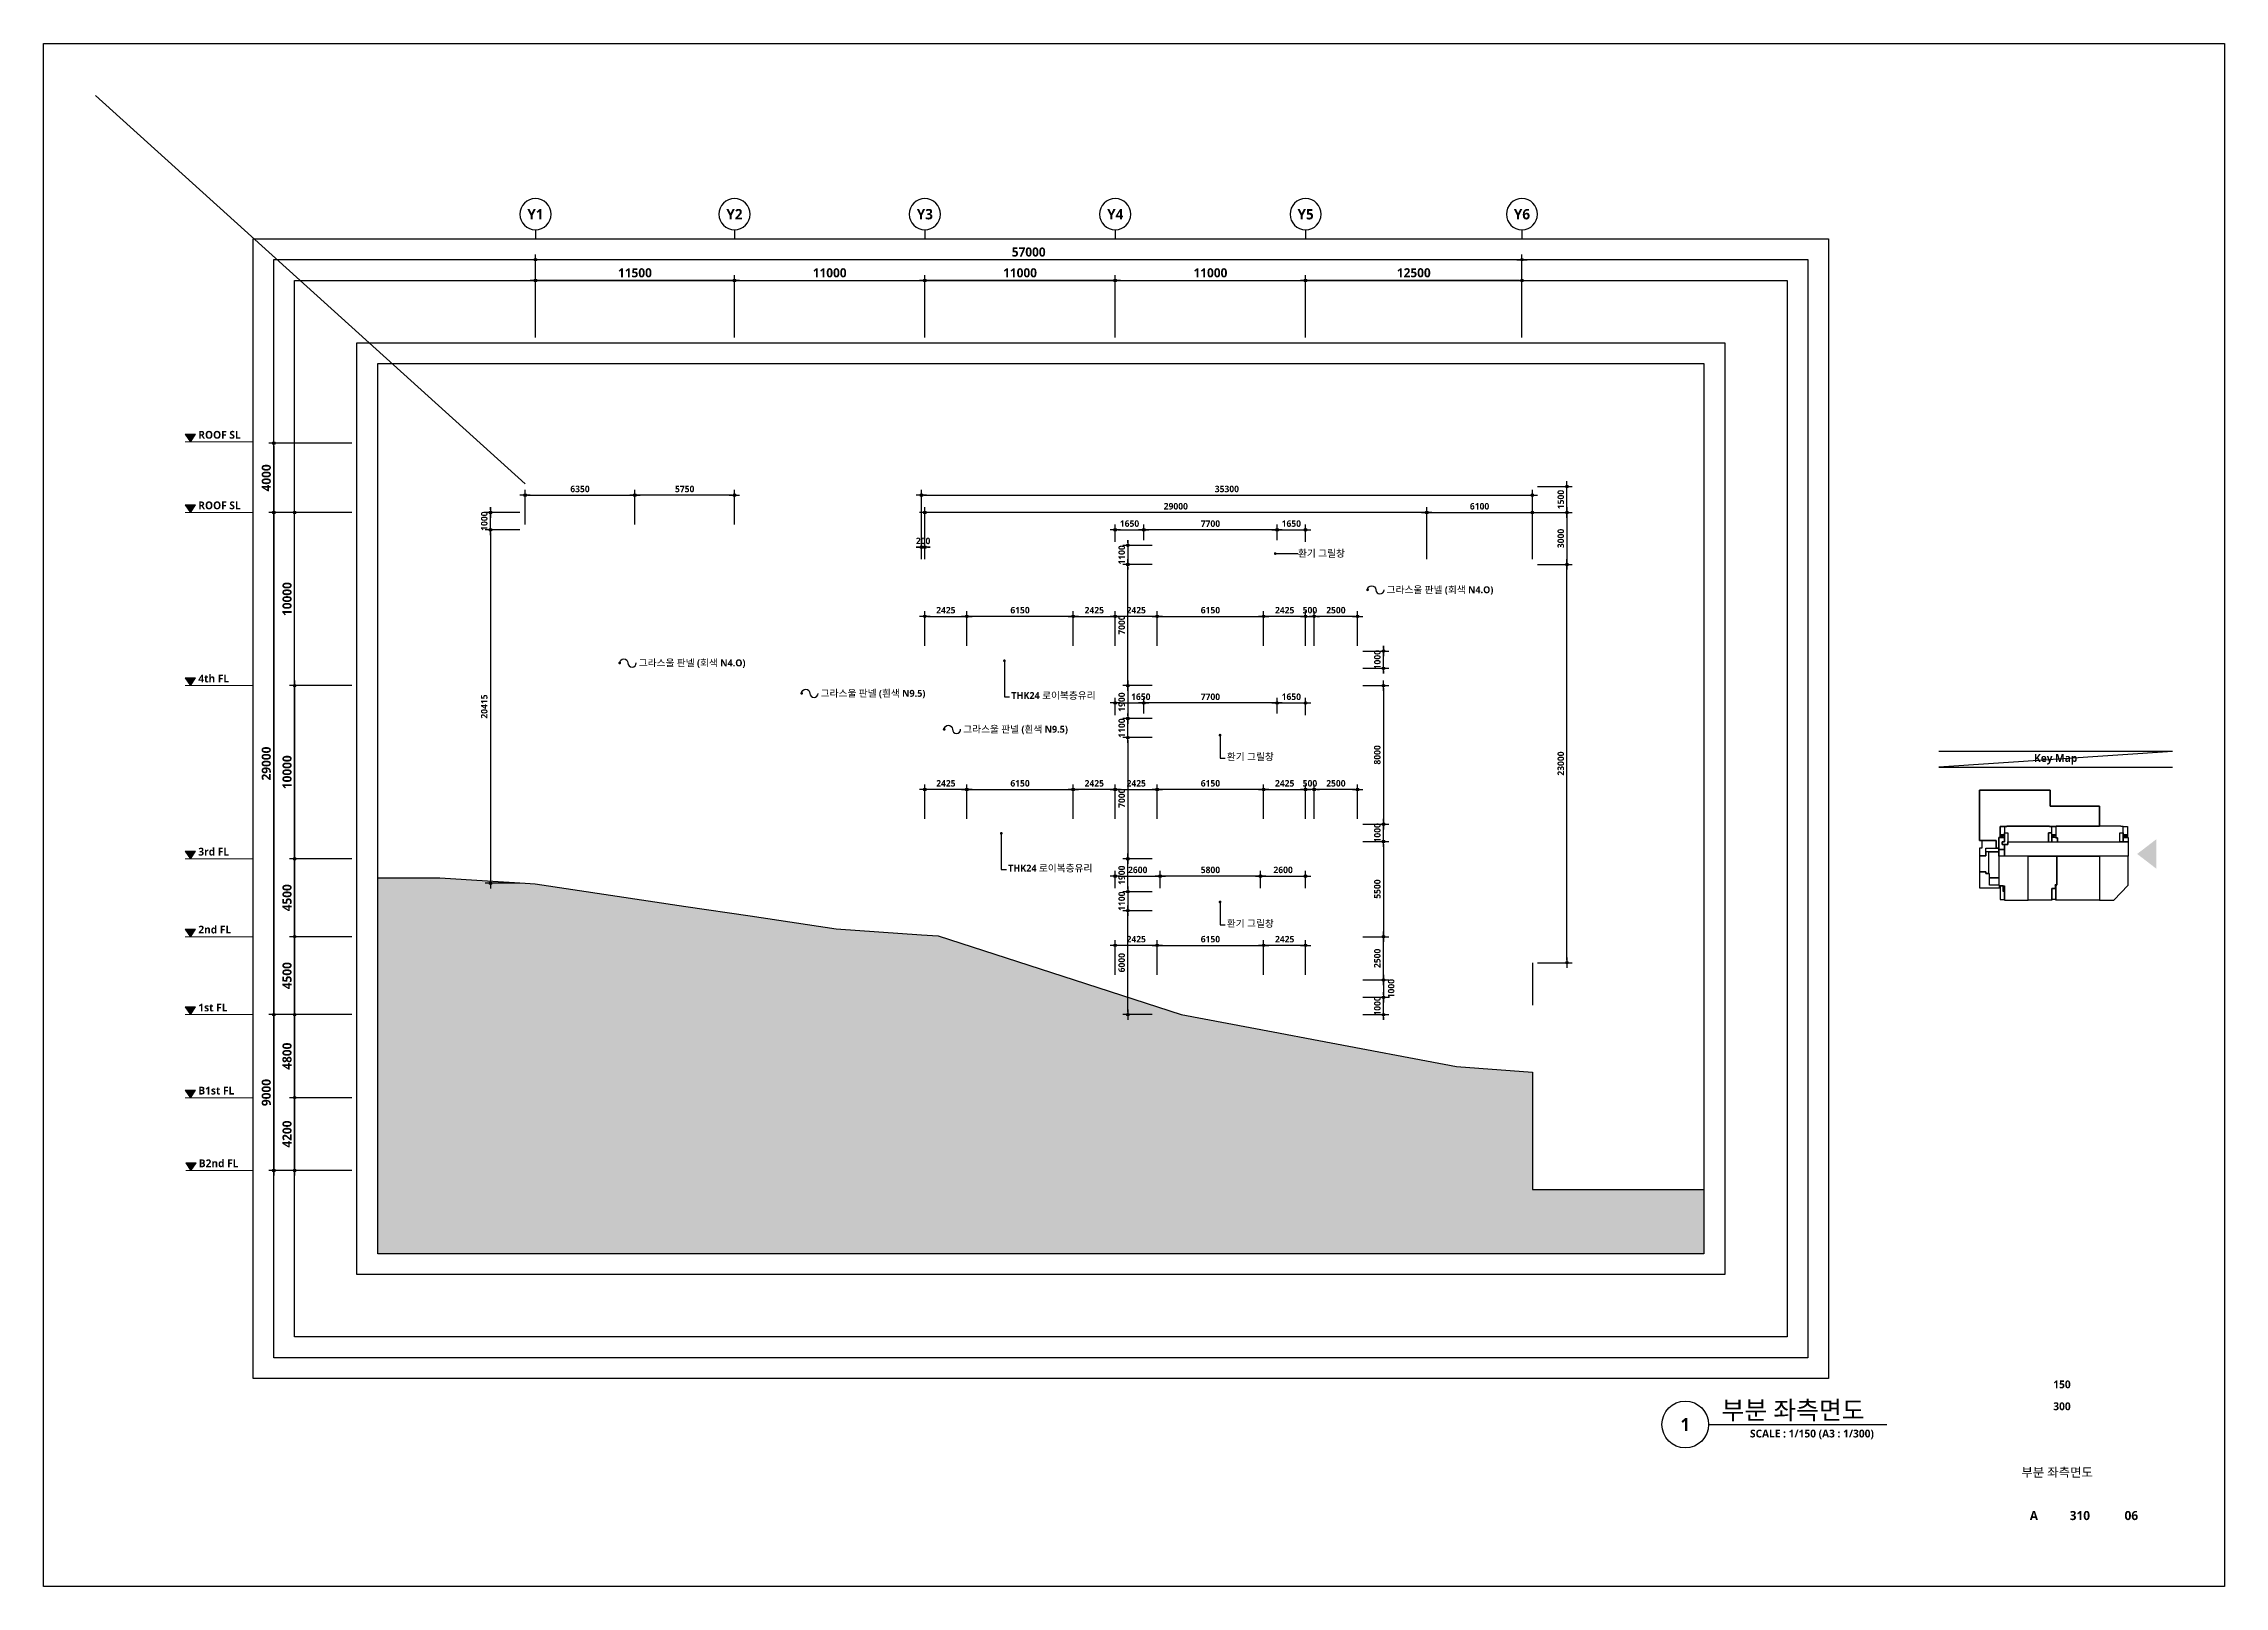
# Model space of a CAD drawing. Header units: millimetres. Extents: x 0 to 190005487, y 0 to 455456909.
# Drawn here: x 0 to 126000, y 0 to 89100 of the extents above; entities that cross this region are included whole.
import ezdxf
from ezdxf.enums import TextEntityAlignment as Align

# ---------------------------------------------------------------- set-up
doc = ezdxf.new("R2010")
doc.units = ezdxf.units.MM
doc.header["$LTSCALE"] = 150
doc.header["$MEASUREMENT"] = 0
doc.header["$PDSIZE"] = -10
doc.layers.get('0').update_dxf_attribs({"linetype": 'CONTINUOUS'})
doc.layers.get('Defpoints').update_dxf_attribs({"color": 153, "linetype": 'CONTINUOUS'})
for name, color, linetype in [('A-ANNO-DIM', 4, 'CONTINUOUS'), ('A-ANNO-GRA1', 7, 'CONTINUOUS'), ('A-ANNO-KEY', 7, 'CONTINUOUS'), ('A-ANNO-LEAD', 4, 'CONTINUOUS'), ('A-ANNO-NOTE', 7, 'CONTINUOUS'), ('A-ANNO-TEXT1', 7, 'CONTINUOUS'), ('A-ANNO-TITL', 7, 'CONTINUOUS'), ('A-FLOR-ROOF', 3, 'CONTINUOUS'), ('A-SECT-SOIL-PAT1', 253, 'CONTINUOUS'), ('A-ST-AXIS-BUB', 7, 'CONTINUOUS'), ('A-ST-AXIS-DIM', 7, 'CONTINUOUS'), ('AA-XXXX-TXT1', 2, 'CONTINUOUS')]:
    doc.layers.add(name, color=color, linetype=linetype)
doc.layers.add('A-MARK', color=7, linetype='CONTINUOUS', lineweight=15)
doc.layers.add('Defpoint', color=161, linetype='CONTINUOUS', plot=False)
doc.styles.add('2020음성 1차', font='NanumGothicBold.ttf')
doc.styles.add('SH_대대리576', font='NanumGothicBold.ttf')
doc.dimstyles.new('SHP300내부', dxfattribs={"dimscale": 150, "dimtxt": 2.5, "dimasz": 1, "dimexe": 2, "dimexo": 2, "dimgap": 1, "dimtad": 1, "dimdec": 0, "dimzin": 0, "dimdsep": 46, "dimtxsty": 'SH_대대리576', "dimblk": 'DIMDOT', "dimcen": 0.09, "dimclrd": 256, "dimclre": 256, "dimclrt": 3, "dimadec": 0, "dimazin": 1, "dimtfac": 1, "dimtdec": 0, "dimtix": 1, "dimtmove": 2, "dimatfit": 0, "dimldrblk": 'DIMDOT', "dimfxl": 1, "dimtolj": 1, "dimtzin": 0, "dimlwd": -1, "dimlwe": -1, "dimarcsym": 0})
doc.dimstyles.new('사본 SHP 600', dxfattribs={"dimscale": 150, "dimtxt": 3.5, "dimasz": 1, "dimexe": 2, "dimexo": 2, "dimgap": 1, "dimtad": 1, "dimdec": 0, "dimzin": 0, "dimdsep": 46, "dimtxsty": 'SH_대대리576', "dimblk": 'DIMDOT', "dimcen": 0.09, "dimclrt": 3, "dimadec": 0, "dimazin": 1, "dimtfac": 1, "dimtdec": 0, "dimtix": 1, "dimtmove": 2, "dimatfit": 0, "dimldrblk": 'DIMDOT', "dimfxl": 1, "dimtfillclr": 3, "dimtolj": 1, "dimtzin": 0, "dimarcsym": 0})

msp = doc.modelspace()

# ---------------------------------------------------------------- texts
at = {"layer": 'A-ANNO-NOTE', "style": 'SH_대대리576'}
msp.add_text('Key Map', height=450, dxfattribs=at).set_placement((116250, 47765.3), align=Align.MIDDLE)
at = {"layer": 'A-ANNO-TEXT1', "style": 'SH_대대리576'}
for s, p in [('Y1', (28416.2, 79248.3)), ('Y2', (39916.2, 79248.3)), ('Y3', (50916.2, 79248.3)), ('Y4', (61916.2, 79248.3)), ('Y5', (72916.2, 79248.3)), ('Y6', (85416.2, 79248.3))]:
    msp.add_text(s, height=600, dxfattribs=at).set_placement(p, align=Align.MIDDLE_CENTER)
at = {"layer": 'A-ANNO-TEXT1'}
for s, height, style, p in [('ROOF SL', 450, 'SH_대대리576', (8937.3, 66283)), ('ROOF SL', 450, 'SH_대대리576', (8937.3, 62207.4)), ('환기 그릴창', 400, '2020음성 1차', (72474.1, 59459.7)), ('그라스울 판넬 (회색 N4.O)', 400, '2020음성 1차', (77596.5, 57359.4)), ('그라스울 판넬 (회색 N4.O)', 400, '2020음성 1차', (34388, 53133.7)), ('4th FL', 450, 'SH_대대리576', (8937.3, 52207.4)), ('그라스울 판넬 (흰색 N9.5)', 400, '2020음성 1차', (44898.3, 51377.2)), ('THK24 로이복층유리', 400, '2020음성 1차', (55910.6, 51251.1)), ('그라스울 판넬 (흰색 N9.5)', 400, '2020음성 1차', (53133.6, 49303.2)), ('환기 그릴창', 400, '2020음성 1차', (68366.4, 47716.1)), ('3rd FL', 450, 'SH_대대리576', (8937.3, 42207.4)), ('THK24 로이복층유리', 400, '2020음성 1차', (55728.8, 41280.2)), ('2nd FL', 450, 'SH_대대리576', (8937.3, 37707.4)), ('환기 그릴창', 400, '2020음성 1차', (68366.4, 38086.1)), ('1st FL', 450, 'SH_대대리576', (8937.3, 33207.4)), ('B1st FL', 450, 'SH_대대리576', (8937.3, 28407.4)), ('B2nd FL', 450, 'SH_대대리576', (8965.3, 24207.4))]:
    msp.add_text(s, height=height, dxfattribs=dict(at, style=style)).set_placement(p)
at = {"layer": 'A-ANNO-TITL', "style": 'SH_대대리576'}
for s, height, p in [('150', 450, (116617.8, 11666.7)), ('300', 450, (116617.8, 10400.1)), ('부분 좌측면도', 525, (116335.1, 6595.9)), ('A', 525, (114993.8, 4090.6)), ('310', 525, (117650.4, 4090.6)), ('06', 525, (120623.6, 4090.6))]:
    msp.add_text(s, height=height, dxfattribs=at).set_placement(p, align=Align.MIDDLE)

# ---------------------------------------------------------------- blocks, each defined once
blk = doc.blocks.new('G$C28DF506D')
blk.add_lwpolyline([(0, 3255), (0, 1425), (2340, 1425), (2340, 1725), (2265, 1725), (2265, 1740), (1155, 1740), (1155, 3030), (1095, 3030), (1095, 3060), (765, 3060), (765, 3255)], close=True)
at = {"layer": 'A-ANNO-KEY'}
for p, q in [((2902, 7538), (2423, 7223)), ((2423, 7538), (2902, 7223)), ((8377, 7538), (8857, 7223)), ((8857, 7538), (8377, 7223)), ((16627, 7223), (17108, 7538)), ((16627, 7538), (17108, 7223)), ((2760, 1012), (2902, 1642)), ((2760, 1642), (2902, 1012)), ((8745, 1327), (8884, 1770)), ((8884, 1327), (8745, 1770))]:
    blk.add_line(p, q, dxfattribs=at)
for points in [[(13890, 10845), (8190, 10845), (8190, 12720), (7290, 12720), (0, 12720), (0, 6900), (195, 6900), (270, 6900), (1950, 6900), (1950, 6015), (2265, 6015), (2265, 7223), (2423, 7223), (2423, 7538), (2423, 8505), (2902, 8505), (3165, 8505), (3165, 8550), (8115, 8550), (8115, 8505), (8377, 8505), (8865, 8505), (8865, 8550), (13890, 8550)], [(8190, 12720), (7290, 12720), (0, 12720), (0, 6900), (195, 6900), (270, 6900), (1950, 6900), (1950, 6015), (2265, 6015), (2265, 7223), (2423, 7223), (2423, 8505), (3165, 8505), (3165, 8550), (8115, 8550), (8115, 8505), (8865, 8505), (8865, 8550), (13890, 8550), (13890, 10845), (8190, 10845)], [(2423, 8505), (2902, 8505), (2902, 7538), (2423, 7538)], [(2635, 6434), (2635, 6722), (2902, 6722), (2902, 7788), (3300, 7788), (3300, 6750), (3300, 6750), (3300, 6434), (2902, 6434), (2902, 6434)], [(2902, 8505), (2902, 7788), (3300, 7788), (3300, 6750), (7980, 6750), (7980, 7788), (8377, 7788), (8377, 8505), (8115, 8505), (8115, 8550), (3165, 8550), (3165, 8505)], [(7980, 6754), (8377, 6754), (8377, 7788), (7980, 7788)], [(8377, 8505), (8857, 8505), (8857, 7538), (8377, 7538)], [(8865, 8550), (8865, 8505), (8857, 8505), (8857, 7204), (9015, 7204), (9015, 6750), (16230, 6750), (16230, 7788), (16627, 7788), (16627, 8505), (16365, 8505), (16365, 8550)], [(16627, 6754), (16230, 6754), (16230, 7788), (16627, 7788)], [(16627, 8505), (17108, 8505), (17108, 7538), (16627, 7538)], [(0, 6015), (0, 5100), (765, 5100), (765, 6015), (1950, 6015), (1950, 6900), (270, 6900), (270, 6015)], [(0, 5100), (0, 3255), (765, 3255), (765, 3060), (1095, 3060), (1095, 5580), (765, 5580), (765, 5100), (0, 5100)], [(765, 6015), (2265, 6015), (2265, 5580), (765, 5580)], [(1155, 2580), (1155, 3030), (1095, 3030), (1095, 5580), (2265, 5580), (2265, 2580)], [(2265, 7223), (2902, 7223), (2902, 6722), (2635, 6722), (2635, 6434), (2902, 6434), (2902, 5864), (2265, 5864)], [(2265, 5864), (2902, 5864), (2902, 5070), (2265, 5070)], [(2265, 1740), (2265, 1725), (2340, 1725), (2340, 1642), (2902, 1642), (2902, 0), (5640, 0), (5640, 5070), (2265, 5070)], [(2265, 1740), (2265, 1725), (2340, 1725), (2340, 1642), (2902, 1642), (2902, 0), (5640, 0), (5640, 5070), (2265, 5070)], [(2902, 7223), (2423, 7223), (2423, 7538), (2902, 7538)], [(2902, 5070), (2902, 6434), (3300, 6434), (3300, 6750), (7980, 6750), (7980, 6754), (9015, 6754), (9015, 6750), (16230, 6750), (16230, 6754), (17190, 6754), (17190, 5070)], [(8745, 1770), (8745, 1327), (8377, 1327), (8377, 0), (5640, 0), (5640, 5070), (8940, 5070), (8940, 1770), (8745, 1770)], [(8377, 7538), (8857, 7538), (8857, 7223), (8377, 7223)], [(8377, 7223), (8377, 6754), (9015, 6754), (9015, 7204), (8857, 7204), (8857, 7223)], [(8940, 1725), (8940, 5070), (13890, 5070), (13890, 0), (8857, 0), (8857, 1327), (8884, 1327), (8884, 1725), (8940, 1725)], [(13890, 5070), (13890, 0), (15540, 0), (17190, 1725), (17190, 5070)], [(16627, 7538), (17108, 7538), (17108, 7223), (16627, 7223)], [(16627, 7223), (17190, 7223), (17190, 6754), (16627, 6754)], [(1155, 2580), (2265, 2580), (2265, 1740), (1155, 1740), (1155, 2580)], [(2760, 1642), (2423, 1642), (2423, 82), (2902, 82), (2902, 1012), (2760, 1012)], [(8857, 82), (8377, 82), (8377, 1327), (8857, 1327)], [(8745, 1327), (8884, 1327), (8884, 1725), (8940, 1725), (8940, 1770), (8745, 1770)]]:
    blk.add_lwpolyline(points, close=True, dxfattribs=at)
blk.add_lwpolyline([(8865, 8505), (8115, 8505), (8115, 8550), (3165, 8550), (3165, 8505), (2423, 8505), (2423, 7223), (2265, 7223), (2265, 6015), (1950, 6015), (1950, 6900), (270, 6900), (270, 6900), (195, 6900), (0, 6900), (0, 12720), (7290, 12720), (7290, 12720), (8190, 12720), (8190, 10845), (8190, 10845), (8190, 10845), (13890, 10845), (13890, 8550), (8865, 8550)], dxfattribs=at)
blk = doc.blocks.new('*U1267')
at = {"layer": 'A-ANNO-TITL'}
blk.add_line((0, 0), (3433, 0), dxfattribs=at)
blk.add_circle((-450, 0), 450, dxfattribs=at)
at = {"layer": 'AA-XXXX-TXT1', "style": 'SH_대대리576'}
blk.add_attdef('DWG.TITLE', (250, 100), '', height=350, dxfattribs=at)
at = {"layer": 'AA-XXXX-TXT1', "color": 7, "style": 'SH_대대리576'}
blk.add_attdef('NO1', text='', height=300, dxfattribs=at).set_placement((-450, 0), align=Align.MIDDLE)
at = {"layer": 'AA-XXXX-TXT1', "style": 'SH_대대리576'}
blk.add_attdef('SCALE', text='', height=150, dxfattribs=at).set_placement((3183, -100), align=Align.TOP_RIGHT)
blk = doc.blocks.new('DIMDOT')
at = {"color": 0}
blk.add_line((-2, 0), (2, 0), dxfattribs=at)
for radius in [0.5, 0.25]:
    blk.add_circle((0, 0), radius, dxfattribs=at)
blk = doc.blocks.new('*D4438')
at = {"layer": 'A-ST-AXIS-DIM', "color": 0, "lineweight": -2}
for p, q in [((28416, 72123), (28416, 76923)), ((85416, 72123), (85416, 76923)), ((85266, 76623), (28566, 76623))]:
    blk.add_line(p, q, dxfattribs=at)
at = {"layer": 'Defpoints', "color": 0}
for p in [(28416, 76623), (28416, 71823), (85416, 71823)]:
    blk.add_point(p, dxfattribs=at)
at = {"layer": 'A-ST-AXIS-DIM', "color": 0, "linetype": 'ByBlock', "lineweight": -2, "xscale": 150, "yscale": 150, "zscale": 150, "rotation": 180}
blk.add_blockref('DIMDOT', (28416, 76623), dxfattribs=at)
at = {"layer": 'A-ST-AXIS-DIM', "color": 0, "linetype": 'ByBlock', "lineweight": -2, "xscale": 150, "yscale": 150, "zscale": 150}
blk.add_blockref('DIMDOT', (85416, 76623), dxfattribs=at)
at = {"layer": 'A-ST-AXIS-DIM', "color": 3, "insert": (56916, 77062), "char_height": 525, "attachment_point": 5, "style": 'SH_대대리576'}
blk.add_mtext('\\A1;57000', dxfattribs=at)
blk = doc.blocks.new('*D4439')
at = {"layer": 'A-ST-AXIS-DIM', "color": 0, "lineweight": -2}
for p, q in [((28416, 72123), (28416, 75723)), ((39916, 72123), (39916, 75723)), ((39766, 75423), (28566, 75423))]:
    blk.add_line(p, q, dxfattribs=at)
at = {"layer": 'Defpoints', "color": 0}
for p in [(28416, 75423), (28416, 71823), (39916, 71823)]:
    blk.add_point(p, dxfattribs=at)
at = {"layer": 'A-ST-AXIS-DIM', "color": 0, "linetype": 'ByBlock', "lineweight": -2, "xscale": 150, "yscale": 150, "zscale": 150, "rotation": 180}
blk.add_blockref('DIMDOT', (28416, 75423), dxfattribs=at)
at = {"layer": 'A-ST-AXIS-DIM', "color": 0, "linetype": 'ByBlock', "lineweight": -2, "xscale": 150, "yscale": 150, "zscale": 150}
blk.add_blockref('DIMDOT', (39916, 75423), dxfattribs=at)
at = {"layer": 'A-ST-AXIS-DIM', "color": 3, "insert": (34166, 75862), "char_height": 525, "attachment_point": 5, "style": 'SH_대대리576'}
blk.add_mtext('\\A1;11500', dxfattribs=at)
blk = doc.blocks.new('*D4440')
at = {"layer": 'A-ST-AXIS-DIM', "color": 0, "lineweight": -2}
for p, q in [((39916, 72123), (39916, 75723)), ((50916, 72123), (50916, 75723)), ((40066, 75423), (50766, 75423))]:
    blk.add_line(p, q, dxfattribs=at)
at = {"layer": 'Defpoints', "color": 0}
for p in [(50916, 75423), (39916, 71823), (50916, 71823)]:
    blk.add_point(p, dxfattribs=at)
at = {"layer": 'A-ST-AXIS-DIM', "color": 0, "linetype": 'ByBlock', "lineweight": -2, "xscale": 150, "yscale": 150, "zscale": 150, "rotation": 180}
blk.add_blockref('DIMDOT', (39916, 75423), dxfattribs=at)
at = {"layer": 'A-ST-AXIS-DIM', "color": 0, "linetype": 'ByBlock', "lineweight": -2, "xscale": 150, "yscale": 150, "zscale": 150}
blk.add_blockref('DIMDOT', (50916, 75423), dxfattribs=at)
at = {"layer": 'A-ST-AXIS-DIM', "color": 3, "insert": (45416, 75861), "char_height": 525, "attachment_point": 5, "style": 'SH_대대리576'}
blk.add_mtext('\\A1;11000', dxfattribs=at)
blk = doc.blocks.new('*D4441')
at = {"layer": 'A-ST-AXIS-DIM', "color": 0, "lineweight": -2}
for p, q in [((50916, 72123), (50916, 75723)), ((61916, 72123), (61916, 75723)), ((61766, 75423), (51066, 75423))]:
    blk.add_line(p, q, dxfattribs=at)
at = {"layer": 'Defpoints', "color": 0}
for p in [(50916, 75423), (50916, 71823), (61916, 71823)]:
    blk.add_point(p, dxfattribs=at)
at = {"layer": 'A-ST-AXIS-DIM', "color": 0, "linetype": 'ByBlock', "lineweight": -2, "xscale": 150, "yscale": 150, "zscale": 150, "rotation": 180}
blk.add_blockref('DIMDOT', (50916, 75423), dxfattribs=at)
at = {"layer": 'A-ST-AXIS-DIM', "color": 0, "linetype": 'ByBlock', "lineweight": -2, "xscale": 150, "yscale": 150, "zscale": 150}
blk.add_blockref('DIMDOT', (61916, 75423), dxfattribs=at)
at = {"layer": 'A-ST-AXIS-DIM', "color": 3, "insert": (56416, 75861), "char_height": 525, "attachment_point": 5, "style": 'SH_대대리576'}
blk.add_mtext('\\A1;11000', dxfattribs=at)
blk = doc.blocks.new('*D4442')
at = {"layer": 'A-ST-AXIS-DIM', "color": 0, "lineweight": -2}
for p, q in [((61916, 72123), (61916, 75723)), ((72916, 72123), (72916, 75723)), ((62066, 75423), (72766, 75423))]:
    blk.add_line(p, q, dxfattribs=at)
at = {"layer": 'Defpoints', "color": 0}
for p in [(72916, 75423), (61916, 71823), (72916, 71823)]:
    blk.add_point(p, dxfattribs=at)
at = {"layer": 'A-ST-AXIS-DIM', "color": 0, "linetype": 'ByBlock', "lineweight": -2, "xscale": 150, "yscale": 150, "zscale": 150, "rotation": 180}
blk.add_blockref('DIMDOT', (61916, 75423), dxfattribs=at)
at = {"layer": 'A-ST-AXIS-DIM', "color": 0, "linetype": 'ByBlock', "lineweight": -2, "xscale": 150, "yscale": 150, "zscale": 150}
blk.add_blockref('DIMDOT', (72916, 75423), dxfattribs=at)
at = {"layer": 'A-ST-AXIS-DIM', "color": 3, "insert": (67416, 75861), "char_height": 525, "attachment_point": 5, "style": 'SH_대대리576'}
blk.add_mtext('\\A1;11000', dxfattribs=at)
blk = doc.blocks.new('*D4443')
at = {"layer": 'A-ST-AXIS-DIM', "color": 0, "lineweight": -2}
for p, q in [((72916, 72123), (72916, 75723)), ((85416, 72123), (85416, 75723)), ((85266, 75423), (73066, 75423))]:
    blk.add_line(p, q, dxfattribs=at)
at = {"layer": 'Defpoints', "color": 0}
for p in [(72916, 75423), (72916, 71823), (85416, 71823)]:
    blk.add_point(p, dxfattribs=at)
at = {"layer": 'A-ST-AXIS-DIM', "color": 0, "linetype": 'ByBlock', "lineweight": -2, "xscale": 150, "yscale": 150, "zscale": 150, "rotation": 180}
blk.add_blockref('DIMDOT', (72916, 75423), dxfattribs=at)
at = {"layer": 'A-ST-AXIS-DIM', "color": 0, "linetype": 'ByBlock', "lineweight": -2, "xscale": 150, "yscale": 150, "zscale": 150}
blk.add_blockref('DIMDOT', (85416, 75423), dxfattribs=at)
at = {"layer": 'A-ST-AXIS-DIM', "color": 3, "insert": (79166, 75863), "char_height": 525, "attachment_point": 5, "style": 'SH_대대리576'}
blk.add_mtext('\\A1;12500', dxfattribs=at)
blk = doc.blocks.new('A-ST-AXIS-BUB-1')
at = {"layer": 'A-ST-AXIS-BUB'}
blk.add_line((0, 350), (0, 0), dxfattribs=at)
blk.add_circle((0, 950), 600, dxfattribs=at)
blk = doc.blocks.new('Level - GL_Architecture-538196-단면도-1')
at = {"layer": 'A-MARK'}
blk.add_hatch(color=256, dxfattribs=at).paths.add_polyline_path([(-50332, 900), (-49732, 0), (-49132, 900)], flags=0)
for p, q in [((-50332, 900), (-49132, 900)), ((-49732, 0), (-50332, 900)), ((-49132, 900), (-49732, 0)), ((-42506, 0), (-50332, 0))]:
    blk.add_line(p, q, dxfattribs=at)
blk = doc.blocks.new('*D4447')
at = {"layer": 'A-ST-AXIS-DIM', "color": 0, "lineweight": -2}
for p, q in [((17805, 28221), (14205, 28221)), ((14505, 28071), (14505, 24171)), ((17805, 24021), (14205, 24021))]:
    blk.add_line(p, q, dxfattribs=at)
at = {"layer": 'Defpoints', "color": 0}
for p in [(18105, 28221), (14505, 24021), (18105, 24021)]:
    blk.add_point(p, dxfattribs=at)
at = {"layer": 'A-ST-AXIS-DIM', "color": 0, "linetype": 'ByBlock', "lineweight": -2, "xscale": 150, "yscale": 150, "zscale": 150}
for p, rotation in [((14505, 28221), 90), ((14505, 24021), 270)]:
    blk.add_blockref('DIMDOT', p, dxfattribs=dict(at, rotation=rotation))
at = {"layer": 'A-ST-AXIS-DIM', "color": 3, "insert": (14066, 26121), "char_height": 525, "attachment_point": 5, "rotation": 90, "style": 'SH_대대리576'}
blk.add_mtext('\\A1;4200', dxfattribs=at)
blk = doc.blocks.new('*D4448')
at = {"layer": 'A-ST-AXIS-DIM', "color": 0, "lineweight": -2}
for p, q in [((17805, 33021), (14205, 33021)), ((14505, 32871), (14505, 28371)), ((17805, 28221), (14205, 28221))]:
    blk.add_line(p, q, dxfattribs=at)
at = {"layer": 'Defpoints', "color": 0}
for p in [(18105, 33021), (14505, 28221), (18105, 28221)]:
    blk.add_point(p, dxfattribs=at)
at = {"layer": 'A-ST-AXIS-DIM', "color": 0, "linetype": 'ByBlock', "lineweight": -2, "xscale": 150, "yscale": 150, "zscale": 150}
for p, rotation in [((14505, 33021), 90), ((14505, 28221), 270)]:
    blk.add_blockref('DIMDOT', p, dxfattribs=dict(at, rotation=rotation))
at = {"layer": 'A-ST-AXIS-DIM', "color": 3, "insert": (14065, 30621), "char_height": 525, "attachment_point": 5, "rotation": 90, "style": 'SH_대대리576'}
blk.add_mtext('\\A1;4800', dxfattribs=at)
blk = doc.blocks.new('*D4449')
at = {"layer": 'A-ST-AXIS-DIM', "color": 0, "lineweight": -2}
for p, q in [((17805, 37521), (14205, 37521)), ((14505, 37371), (14505, 33171)), ((17805, 33021), (14205, 33021))]:
    blk.add_line(p, q, dxfattribs=at)
at = {"layer": 'Defpoints', "color": 0}
for p in [(18105, 37521), (14505, 33021), (18105, 33021)]:
    blk.add_point(p, dxfattribs=at)
at = {"layer": 'A-ST-AXIS-DIM', "color": 0, "linetype": 'ByBlock', "lineweight": -2, "xscale": 150, "yscale": 150, "zscale": 150}
for p, rotation in [((14505, 37521), 90), ((14505, 33021), 270)]:
    blk.add_blockref('DIMDOT', p, dxfattribs=dict(at, rotation=rotation))
at = {"layer": 'A-ST-AXIS-DIM', "color": 3, "insert": (14066, 35271), "char_height": 525, "attachment_point": 5, "rotation": 90, "style": 'SH_대대리576'}
blk.add_mtext('\\A1;4500', dxfattribs=at)
blk = doc.blocks.new('*D4450')
at = {"layer": 'A-ST-AXIS-DIM', "color": 0, "lineweight": -2}
for p, q in [((17805, 42021), (14205, 42021)), ((14505, 41871), (14505, 37671)), ((17805, 37521), (14205, 37521))]:
    blk.add_line(p, q, dxfattribs=at)
at = {"layer": 'Defpoints', "color": 0}
for p in [(18105, 42021), (14505, 37521), (18105, 37521)]:
    blk.add_point(p, dxfattribs=at)
at = {"layer": 'A-ST-AXIS-DIM', "color": 0, "linetype": 'ByBlock', "lineweight": -2, "xscale": 150, "yscale": 150, "zscale": 150}
for p, rotation in [((14505, 42021), 90), ((14505, 37521), 270)]:
    blk.add_blockref('DIMDOT', p, dxfattribs=dict(at, rotation=rotation))
at = {"layer": 'A-ST-AXIS-DIM', "color": 3, "insert": (14066, 39771), "char_height": 525, "attachment_point": 5, "rotation": 90, "style": 'SH_대대리576'}
blk.add_mtext('\\A1;4500', dxfattribs=at)
blk = doc.blocks.new('*D4451')
at = {"layer": 'A-ST-AXIS-DIM', "color": 0, "lineweight": -2}
for p, q in [((17805, 52021), (14205, 52021)), ((14505, 51871), (14505, 42171)), ((17805, 42021), (14205, 42021))]:
    blk.add_line(p, q, dxfattribs=at)
at = {"layer": 'Defpoints', "color": 0}
for p in [(18105, 52021), (14505, 42021), (18105, 42021)]:
    blk.add_point(p, dxfattribs=at)
at = {"layer": 'A-ST-AXIS-DIM', "color": 0, "linetype": 'ByBlock', "lineweight": -2, "xscale": 150, "yscale": 150, "zscale": 150}
for p, rotation in [((14505, 52021), 90), ((14505, 42021), 270)]:
    blk.add_blockref('DIMDOT', p, dxfattribs=dict(at, rotation=rotation))
at = {"layer": 'A-ST-AXIS-DIM', "color": 3, "insert": (14067, 47021), "char_height": 525, "attachment_point": 5, "rotation": 90, "style": 'SH_대대리576'}
blk.add_mtext('\\A1;10000', dxfattribs=at)
blk = doc.blocks.new('*D4452')
at = {"layer": 'A-ST-AXIS-DIM', "color": 0, "lineweight": -2}
for p, q in [((17805, 62021), (14205, 62021)), ((14505, 52171), (14505, 61871)), ((17805, 52021), (14205, 52021))]:
    blk.add_line(p, q, dxfattribs=at)
at = {"layer": 'Defpoints', "color": 0}
for p in [(14505, 62021), (18105, 62021), (18105, 52021)]:
    blk.add_point(p, dxfattribs=at)
at = {"layer": 'A-ST-AXIS-DIM', "color": 0, "linetype": 'ByBlock', "lineweight": -2, "xscale": 150, "yscale": 150, "zscale": 150}
for p, rotation in [((14505, 62021), 90), ((14505, 52021), 270)]:
    blk.add_blockref('DIMDOT', p, dxfattribs=dict(at, rotation=rotation))
at = {"layer": 'A-ST-AXIS-DIM', "color": 3, "insert": (14067, 57021), "char_height": 525, "attachment_point": 5, "rotation": 90, "style": 'SH_대대리576'}
blk.add_mtext('\\A1;10000', dxfattribs=at)
blk = doc.blocks.new('*D4453')
at = {"layer": 'A-ST-AXIS-DIM', "color": 0, "lineweight": -2}
for p, q in [((17805, 66021), (13005, 66021)), ((13305, 65871), (13305, 62171)), ((17805, 62021), (13005, 62021))]:
    blk.add_line(p, q, dxfattribs=at)
at = {"layer": 'Defpoints', "color": 0}
for p in [(18105, 66021), (13305, 62021), (18105, 62021)]:
    blk.add_point(p, dxfattribs=at)
at = {"layer": 'A-ST-AXIS-DIM', "color": 0, "linetype": 'ByBlock', "lineweight": -2, "xscale": 150, "yscale": 150, "zscale": 150}
for p, rotation in [((13305, 66021), 90), ((13305, 62021), 270)]:
    blk.add_blockref('DIMDOT', p, dxfattribs=dict(at, rotation=rotation))
at = {"layer": 'A-ST-AXIS-DIM', "color": 3, "insert": (12867, 64021), "char_height": 525, "attachment_point": 5, "rotation": 90, "style": 'SH_대대리576'}
blk.add_mtext('\\A1;4000', dxfattribs=at)
blk = doc.blocks.new('*D4454')
at = {"layer": 'A-ST-AXIS-DIM', "color": 0, "lineweight": -2}
for p, q in [((17805, 33021), (13005, 33021)), ((13305, 32871), (13305, 24171)), ((17805, 24021), (13005, 24021))]:
    blk.add_line(p, q, dxfattribs=at)
at = {"layer": 'Defpoints', "color": 0}
for p in [(18105, 33021), (13305, 24021), (18105, 24021)]:
    blk.add_point(p, dxfattribs=at)
at = {"layer": 'A-ST-AXIS-DIM', "color": 0, "linetype": 'ByBlock', "lineweight": -2, "xscale": 150, "yscale": 150, "zscale": 150}
for p, rotation in [((13305, 33021), 90), ((13305, 24021), 270)]:
    blk.add_blockref('DIMDOT', p, dxfattribs=dict(at, rotation=rotation))
at = {"layer": 'A-ST-AXIS-DIM', "color": 3, "insert": (12865, 28521), "char_height": 525, "attachment_point": 5, "rotation": 90, "style": 'SH_대대리576'}
blk.add_mtext('\\A1;9000', dxfattribs=at)
blk = doc.blocks.new('*D4455')
at = {"layer": 'A-ST-AXIS-DIM', "color": 0, "lineweight": -2}
for p, q in [((17805, 62021), (13005, 62021)), ((13305, 61871), (13305, 33171)), ((17805, 33021), (13005, 33021))]:
    blk.add_line(p, q, dxfattribs=at)
at = {"layer": 'Defpoints', "color": 0}
for p in [(18105, 62021), (13305, 33021), (18105, 33021)]:
    blk.add_point(p, dxfattribs=at)
at = {"layer": 'A-ST-AXIS-DIM', "color": 0, "linetype": 'ByBlock', "lineweight": -2, "xscale": 150, "yscale": 150, "zscale": 150}
for p, rotation in [((13305, 62021), 90), ((13305, 33021), 270)]:
    blk.add_blockref('DIMDOT', p, dxfattribs=dict(at, rotation=rotation))
at = {"layer": 'A-ST-AXIS-DIM', "color": 3, "insert": (12865, 47521), "char_height": 525, "attachment_point": 5, "rotation": 90, "style": 'SH_대대리576'}
blk.add_mtext('\\A1;29000', dxfattribs=at)
blk = doc.blocks.new('*D5371')
at = {"layer": 'A-ANNO-DIM'}
for p, q in [((73416, 54321), (73416, 56321)), ((75766, 56021), (73566, 56021)), ((75916, 54321), (75916, 56321))]:
    blk.add_line(p, q, dxfattribs=at)
at = {"layer": 'Defpoints', "color": 0}
for p in [(73416, 56021), (73416, 54021), (75916, 54021)]:
    blk.add_point(p, dxfattribs=at)
at = {"layer": 'A-ANNO-DIM', "linetype": 'ByBlock', "xscale": 150, "yscale": 150, "zscale": 150, "rotation": 180}
blk.add_blockref('DIMDOT', (73416, 56021), dxfattribs=at)
at = {"layer": 'A-ANNO-DIM', "linetype": 'ByBlock', "xscale": 150, "yscale": 150, "zscale": 150}
blk.add_blockref('DIMDOT', (75916, 56021), dxfattribs=at)
at = {"layer": 'A-ANNO-DIM', "color": 3, "insert": (74666, 56377), "char_height": 375, "attachment_point": 5, "style": 'SH_대대리576'}
blk.add_mtext('\\A1;2500', dxfattribs=at)
blk = doc.blocks.new('*D5373')
at = {"layer": 'A-ANNO-DIM'}
for p, q in [((72766, 56021), (72616, 56021)), ((72916, 54321), (72916, 56321)), ((72916, 56021), (73416, 56021)), ((73416, 54321), (73416, 56321)), ((73566, 56021), (73716, 56021))]:
    blk.add_line(p, q, dxfattribs=at)
at = {"layer": 'Defpoints', "color": 0}
for p in [(73416, 56021), (72916, 54021), (73416, 54021)]:
    blk.add_point(p, dxfattribs=at)
at = {"layer": 'A-ANNO-DIM', "linetype": 'ByBlock', "xscale": 150, "yscale": 150, "zscale": 150}
blk.add_blockref('DIMDOT', (72916, 56021), dxfattribs=at)
at = {"layer": 'A-ANNO-DIM', "linetype": 'ByBlock', "xscale": 150, "yscale": 150, "zscale": 150, "rotation": 180}
blk.add_blockref('DIMDOT', (73416, 56021), dxfattribs=at)
at = {"layer": 'A-ANNO-DIM', "color": 3, "insert": (73166, 56377), "char_height": 375, "attachment_point": 5, "style": 'SH_대대리576'}
blk.add_mtext('\\A1;500', dxfattribs=at)
blk = doc.blocks.new('*D5374')
at = {"layer": 'A-ANNO-DIM'}
for p, q in [((70491, 54321), (70491, 56321)), ((72766, 56021), (70641, 56021)), ((72916, 54321), (72916, 56321))]:
    blk.add_line(p, q, dxfattribs=at)
at = {"layer": 'Defpoints', "color": 0}
for p in [(70491, 56021), (70491, 54021), (72916, 54021)]:
    blk.add_point(p, dxfattribs=at)
at = {"layer": 'A-ANNO-DIM', "linetype": 'ByBlock', "xscale": 150, "yscale": 150, "zscale": 150, "rotation": 180}
blk.add_blockref('DIMDOT', (70491, 56021), dxfattribs=at)
at = {"layer": 'A-ANNO-DIM', "linetype": 'ByBlock', "xscale": 150, "yscale": 150, "zscale": 150}
blk.add_blockref('DIMDOT', (72916, 56021), dxfattribs=at)
at = {"layer": 'A-ANNO-DIM', "color": 3, "insert": (71704, 56377), "char_height": 375, "attachment_point": 5, "style": 'SH_대대리576'}
blk.add_mtext('\\A1;2425', dxfattribs=at)
blk = doc.blocks.new('*D5375')
at = {"layer": 'A-ANNO-DIM'}
for p, q in [((64341, 54321), (64341, 56321)), ((64491, 56021), (70341, 56021)), ((70491, 54321), (70491, 56321))]:
    blk.add_line(p, q, dxfattribs=at)
at = {"layer": 'Defpoints', "color": 0}
for p in [(70491, 56021), (64341, 54021), (70491, 54021)]:
    blk.add_point(p, dxfattribs=at)
at = {"layer": 'A-ANNO-DIM', "linetype": 'ByBlock', "xscale": 150, "yscale": 150, "zscale": 150, "rotation": 180}
blk.add_blockref('DIMDOT', (64341, 56021), dxfattribs=at)
at = {"layer": 'A-ANNO-DIM', "linetype": 'ByBlock', "xscale": 150, "yscale": 150, "zscale": 150}
blk.add_blockref('DIMDOT', (70491, 56021), dxfattribs=at)
at = {"layer": 'A-ANNO-DIM', "color": 3, "insert": (67416, 56378), "char_height": 375, "attachment_point": 5, "style": 'SH_대대리576'}
blk.add_mtext('\\A1;6150', dxfattribs=at)
blk = doc.blocks.new('*D5376')
at = {"layer": 'A-ANNO-DIM'}
for p, q in [((61916, 54321), (61916, 56321)), ((64191, 56021), (62066, 56021)), ((64341, 54321), (64341, 56321))]:
    blk.add_line(p, q, dxfattribs=at)
at = {"layer": 'Defpoints', "color": 0}
for p in [(61916, 56021), (61916, 54021), (64341, 54021)]:
    blk.add_point(p, dxfattribs=at)
at = {"layer": 'A-ANNO-DIM', "linetype": 'ByBlock', "xscale": 150, "yscale": 150, "zscale": 150, "rotation": 180}
blk.add_blockref('DIMDOT', (61916, 56021), dxfattribs=at)
at = {"layer": 'A-ANNO-DIM', "linetype": 'ByBlock', "xscale": 150, "yscale": 150, "zscale": 150}
blk.add_blockref('DIMDOT', (64341, 56021), dxfattribs=at)
at = {"layer": 'A-ANNO-DIM', "color": 3, "insert": (63129, 56377), "char_height": 375, "attachment_point": 5, "style": 'SH_대대리576'}
blk.add_mtext('\\A1;2425', dxfattribs=at)
blk = doc.blocks.new('*D5377')
at = {"layer": 'A-ANNO-DIM'}
for p, q in [((59491, 54321), (59491, 56321)), ((59641, 56021), (61766, 56021)), ((61916, 54321), (61916, 56321))]:
    blk.add_line(p, q, dxfattribs=at)
at = {"layer": 'Defpoints', "color": 0}
for p in [(61916, 56021), (59491, 54021), (61916, 54021)]:
    blk.add_point(p, dxfattribs=at)
at = {"layer": 'A-ANNO-DIM', "linetype": 'ByBlock', "xscale": 150, "yscale": 150, "zscale": 150, "rotation": 180}
blk.add_blockref('DIMDOT', (59491, 56021), dxfattribs=at)
at = {"layer": 'A-ANNO-DIM', "linetype": 'ByBlock', "xscale": 150, "yscale": 150, "zscale": 150}
blk.add_blockref('DIMDOT', (61916, 56021), dxfattribs=at)
at = {"layer": 'A-ANNO-DIM', "color": 3, "insert": (60704, 56377), "char_height": 375, "attachment_point": 5, "style": 'SH_대대리576'}
blk.add_mtext('\\A1;2425', dxfattribs=at)
blk = doc.blocks.new('*D5378')
at = {"layer": 'A-ANNO-DIM'}
for p, q in [((53341, 54321), (53341, 56321)), ((59341, 56021), (53491, 56021)), ((59491, 54321), (59491, 56321))]:
    blk.add_line(p, q, dxfattribs=at)
at = {"layer": 'Defpoints', "color": 0}
for p in [(53341, 56021), (53341, 54021), (59491, 54021)]:
    blk.add_point(p, dxfattribs=at)
at = {"layer": 'A-ANNO-DIM', "linetype": 'ByBlock', "xscale": 150, "yscale": 150, "zscale": 150, "rotation": 180}
blk.add_blockref('DIMDOT', (53341, 56021), dxfattribs=at)
at = {"layer": 'A-ANNO-DIM', "linetype": 'ByBlock', "xscale": 150, "yscale": 150, "zscale": 150}
blk.add_blockref('DIMDOT', (59491, 56021), dxfattribs=at)
at = {"layer": 'A-ANNO-DIM', "color": 3, "insert": (56416, 56378), "char_height": 375, "attachment_point": 5, "style": 'SH_대대리576'}
blk.add_mtext('\\A1;6150', dxfattribs=at)
blk = doc.blocks.new('*D5379')
at = {"layer": 'A-ANNO-DIM'}
for p, q in [((50916, 54321), (50916, 56321)), ((51066, 56021), (53191, 56021)), ((53341, 54321), (53341, 56321))]:
    blk.add_line(p, q, dxfattribs=at)
at = {"layer": 'Defpoints', "color": 0}
for p in [(53341, 56021), (50916, 54021), (53341, 54021)]:
    blk.add_point(p, dxfattribs=at)
at = {"layer": 'A-ANNO-DIM', "linetype": 'ByBlock', "xscale": 150, "yscale": 150, "zscale": 150, "rotation": 180}
blk.add_blockref('DIMDOT', (50916, 56021), dxfattribs=at)
at = {"layer": 'A-ANNO-DIM', "linetype": 'ByBlock', "xscale": 150, "yscale": 150, "zscale": 150}
blk.add_blockref('DIMDOT', (53341, 56021), dxfattribs=at)
at = {"layer": 'A-ANNO-DIM', "color": 3, "insert": (52129, 56377), "char_height": 375, "attachment_point": 5, "style": 'SH_대대리576'}
blk.add_mtext('\\A1;2425', dxfattribs=at)
blk = doc.blocks.new('*D5381')
at = {"layer": 'A-ANNO-DIM'}
for p, q in [((73416, 44321), (73416, 46321)), ((75766, 46021), (73566, 46021)), ((75916, 44321), (75916, 46321))]:
    blk.add_line(p, q, dxfattribs=at)
at = {"layer": 'Defpoints', "color": 0}
for p in [(73416, 46021), (73416, 44021), (75916, 44021)]:
    blk.add_point(p, dxfattribs=at)
at = {"layer": 'A-ANNO-DIM', "linetype": 'ByBlock', "xscale": 150, "yscale": 150, "zscale": 150, "rotation": 180}
blk.add_blockref('DIMDOT', (73416, 46021), dxfattribs=at)
at = {"layer": 'A-ANNO-DIM', "linetype": 'ByBlock', "xscale": 150, "yscale": 150, "zscale": 150}
blk.add_blockref('DIMDOT', (75916, 46021), dxfattribs=at)
at = {"layer": 'A-ANNO-DIM', "color": 3, "insert": (74666, 46377), "char_height": 375, "attachment_point": 5, "style": 'SH_대대리576'}
blk.add_mtext('\\A1;2500', dxfattribs=at)
blk = doc.blocks.new('*D5382')
at = {"layer": 'A-ANNO-DIM'}
for p, q in [((72766, 46021), (72616, 46021)), ((72916, 44321), (72916, 46321)), ((73416, 46021), (72916, 46021)), ((73416, 44321), (73416, 46321)), ((73566, 46021), (73716, 46021))]:
    blk.add_line(p, q, dxfattribs=at)
at = {"layer": 'Defpoints', "color": 0}
for p in [(72916, 46021), (72916, 44021), (73416, 44021)]:
    blk.add_point(p, dxfattribs=at)
at = {"layer": 'A-ANNO-DIM', "linetype": 'ByBlock', "xscale": 150, "yscale": 150, "zscale": 150}
blk.add_blockref('DIMDOT', (72916, 46021), dxfattribs=at)
at = {"layer": 'A-ANNO-DIM', "linetype": 'ByBlock', "xscale": 150, "yscale": 150, "zscale": 150, "rotation": 180}
blk.add_blockref('DIMDOT', (73416, 46021), dxfattribs=at)
at = {"layer": 'A-ANNO-DIM', "color": 3, "insert": (73166, 46377), "char_height": 375, "attachment_point": 5, "style": 'SH_대대리576'}
blk.add_mtext('\\A1;500', dxfattribs=at)
blk = doc.blocks.new('*D5383')
at = {"layer": 'A-ANNO-DIM'}
for p, q in [((70491, 44321), (70491, 46321)), ((70641, 46021), (72766, 46021)), ((72916, 44321), (72916, 46321))]:
    blk.add_line(p, q, dxfattribs=at)
at = {"layer": 'Defpoints', "color": 0}
for p in [(72916, 46021), (70491, 44021), (72916, 44021)]:
    blk.add_point(p, dxfattribs=at)
at = {"layer": 'A-ANNO-DIM', "linetype": 'ByBlock', "xscale": 150, "yscale": 150, "zscale": 150, "rotation": 180}
blk.add_blockref('DIMDOT', (70491, 46021), dxfattribs=at)
at = {"layer": 'A-ANNO-DIM', "linetype": 'ByBlock', "xscale": 150, "yscale": 150, "zscale": 150}
blk.add_blockref('DIMDOT', (72916, 46021), dxfattribs=at)
at = {"layer": 'A-ANNO-DIM', "color": 3, "insert": (71704, 46377), "char_height": 375, "attachment_point": 5, "style": 'SH_대대리576'}
blk.add_mtext('\\A1;2425', dxfattribs=at)
blk = doc.blocks.new('*D5384')
at = {"layer": 'A-ANNO-DIM'}
for p, q in [((64341, 44321), (64341, 46321)), ((70341, 46021), (64491, 46021)), ((70491, 44321), (70491, 46321))]:
    blk.add_line(p, q, dxfattribs=at)
at = {"layer": 'Defpoints', "color": 0}
for p in [(64341, 46021), (64341, 44021), (70491, 44021)]:
    blk.add_point(p, dxfattribs=at)
at = {"layer": 'A-ANNO-DIM', "linetype": 'ByBlock', "xscale": 150, "yscale": 150, "zscale": 150, "rotation": 180}
blk.add_blockref('DIMDOT', (64341, 46021), dxfattribs=at)
at = {"layer": 'A-ANNO-DIM', "linetype": 'ByBlock', "xscale": 150, "yscale": 150, "zscale": 150}
blk.add_blockref('DIMDOT', (70491, 46021), dxfattribs=at)
at = {"layer": 'A-ANNO-DIM', "color": 3, "insert": (67416, 46378), "char_height": 375, "attachment_point": 5, "style": 'SH_대대리576'}
blk.add_mtext('\\A1;6150', dxfattribs=at)
blk = doc.blocks.new('*D5385')
at = {"layer": 'A-ANNO-DIM'}
for p, q in [((61916, 44321), (61916, 46321)), ((62066, 46021), (64191, 46021)), ((64341, 44321), (64341, 46321))]:
    blk.add_line(p, q, dxfattribs=at)
at = {"layer": 'Defpoints', "color": 0}
for p in [(64341, 46021), (61916, 44021), (64341, 44021)]:
    blk.add_point(p, dxfattribs=at)
at = {"layer": 'A-ANNO-DIM', "linetype": 'ByBlock', "xscale": 150, "yscale": 150, "zscale": 150, "rotation": 180}
blk.add_blockref('DIMDOT', (61916, 46021), dxfattribs=at)
at = {"layer": 'A-ANNO-DIM', "linetype": 'ByBlock', "xscale": 150, "yscale": 150, "zscale": 150}
blk.add_blockref('DIMDOT', (64341, 46021), dxfattribs=at)
at = {"layer": 'A-ANNO-DIM', "color": 3, "insert": (63129, 46377), "char_height": 375, "attachment_point": 5, "style": 'SH_대대리576'}
blk.add_mtext('\\A1;2425', dxfattribs=at)
blk = doc.blocks.new('*D5386')
at = {"layer": 'A-ANNO-DIM'}
for p, q in [((59491, 44321), (59491, 46321)), ((61766, 46021), (59641, 46021)), ((61916, 44321), (61916, 46321))]:
    blk.add_line(p, q, dxfattribs=at)
at = {"layer": 'Defpoints', "color": 0}
for p in [(59491, 46021), (59491, 44021), (61916, 44021)]:
    blk.add_point(p, dxfattribs=at)
at = {"layer": 'A-ANNO-DIM', "linetype": 'ByBlock', "xscale": 150, "yscale": 150, "zscale": 150, "rotation": 180}
blk.add_blockref('DIMDOT', (59491, 46021), dxfattribs=at)
at = {"layer": 'A-ANNO-DIM', "linetype": 'ByBlock', "xscale": 150, "yscale": 150, "zscale": 150}
blk.add_blockref('DIMDOT', (61916, 46021), dxfattribs=at)
at = {"layer": 'A-ANNO-DIM', "color": 3, "insert": (60704, 46377), "char_height": 375, "attachment_point": 5, "style": 'SH_대대리576'}
blk.add_mtext('\\A1;2425', dxfattribs=at)
blk = doc.blocks.new('*D5387')
at = {"layer": 'A-ANNO-DIM'}
for p, q in [((53341, 44321), (53341, 46321)), ((53491, 46021), (59341, 46021)), ((59491, 44321), (59491, 46321))]:
    blk.add_line(p, q, dxfattribs=at)
at = {"layer": 'Defpoints', "color": 0}
for p in [(59491, 46021), (53341, 44021), (59491, 44021)]:
    blk.add_point(p, dxfattribs=at)
at = {"layer": 'A-ANNO-DIM', "linetype": 'ByBlock', "xscale": 150, "yscale": 150, "zscale": 150, "rotation": 180}
blk.add_blockref('DIMDOT', (53341, 46021), dxfattribs=at)
at = {"layer": 'A-ANNO-DIM', "linetype": 'ByBlock', "xscale": 150, "yscale": 150, "zscale": 150}
blk.add_blockref('DIMDOT', (59491, 46021), dxfattribs=at)
at = {"layer": 'A-ANNO-DIM', "color": 3, "insert": (56416, 46378), "char_height": 375, "attachment_point": 5, "style": 'SH_대대리576'}
blk.add_mtext('\\A1;6150', dxfattribs=at)
blk = doc.blocks.new('*D5388')
at = {"layer": 'A-ANNO-DIM'}
for p, q in [((50916, 44321), (50916, 46321)), ((53191, 46021), (51066, 46021)), ((53341, 44321), (53341, 46321))]:
    blk.add_line(p, q, dxfattribs=at)
at = {"layer": 'Defpoints', "color": 0}
for p in [(50916, 46021), (50916, 44021), (53341, 44021)]:
    blk.add_point(p, dxfattribs=at)
at = {"layer": 'A-ANNO-DIM', "linetype": 'ByBlock', "xscale": 150, "yscale": 150, "zscale": 150, "rotation": 180}
blk.add_blockref('DIMDOT', (50916, 46021), dxfattribs=at)
at = {"layer": 'A-ANNO-DIM', "linetype": 'ByBlock', "xscale": 150, "yscale": 150, "zscale": 150}
blk.add_blockref('DIMDOT', (53341, 46021), dxfattribs=at)
at = {"layer": 'A-ANNO-DIM', "color": 3, "insert": (52129, 46377), "char_height": 375, "attachment_point": 5, "style": 'SH_대대리576'}
blk.add_mtext('\\A1;2425', dxfattribs=at)
blk = doc.blocks.new('*D5389')
at = {"layer": 'A-ANNO-DIM'}
for p, q in [((70491, 35321), (70491, 37321)), ((72766, 37021), (70641, 37021)), ((72916, 35321), (72916, 37321))]:
    blk.add_line(p, q, dxfattribs=at)
at = {"layer": 'Defpoints', "color": 0}
for p in [(70491, 37021), (70491, 35021), (72916, 35021)]:
    blk.add_point(p, dxfattribs=at)
at = {"layer": 'A-ANNO-DIM', "linetype": 'ByBlock', "xscale": 150, "yscale": 150, "zscale": 150, "rotation": 180}
blk.add_blockref('DIMDOT', (70491, 37021), dxfattribs=at)
at = {"layer": 'A-ANNO-DIM', "linetype": 'ByBlock', "xscale": 150, "yscale": 150, "zscale": 150}
blk.add_blockref('DIMDOT', (72916, 37021), dxfattribs=at)
at = {"layer": 'A-ANNO-DIM', "color": 3, "insert": (71704, 37377), "char_height": 375, "attachment_point": 5, "style": 'SH_대대리576'}
blk.add_mtext('\\A1;2425', dxfattribs=at)
blk = doc.blocks.new('*D5390')
at = {"layer": 'A-ANNO-DIM'}
for p, q in [((64341, 35321), (64341, 37321)), ((64491, 37021), (70341, 37021)), ((70491, 35321), (70491, 37321))]:
    blk.add_line(p, q, dxfattribs=at)
at = {"layer": 'Defpoints', "color": 0}
for p in [(70491, 37021), (64341, 35021), (70491, 35021)]:
    blk.add_point(p, dxfattribs=at)
at = {"layer": 'A-ANNO-DIM', "linetype": 'ByBlock', "xscale": 150, "yscale": 150, "zscale": 150, "rotation": 180}
blk.add_blockref('DIMDOT', (64341, 37021), dxfattribs=at)
at = {"layer": 'A-ANNO-DIM', "linetype": 'ByBlock', "xscale": 150, "yscale": 150, "zscale": 150}
blk.add_blockref('DIMDOT', (70491, 37021), dxfattribs=at)
at = {"layer": 'A-ANNO-DIM', "color": 3, "insert": (67416, 37378), "char_height": 375, "attachment_point": 5, "style": 'SH_대대리576'}
blk.add_mtext('\\A1;6150', dxfattribs=at)
blk = doc.blocks.new('*D5391')
at = {"layer": 'A-ANNO-DIM'}
for p, q in [((61916, 35321), (61916, 37321)), ((64191, 37021), (62066, 37021)), ((64341, 35321), (64341, 37321))]:
    blk.add_line(p, q, dxfattribs=at)
at = {"layer": 'Defpoints', "color": 0}
for p in [(61916, 37021), (61916, 35021), (64341, 35021)]:
    blk.add_point(p, dxfattribs=at)
at = {"layer": 'A-ANNO-DIM', "linetype": 'ByBlock', "xscale": 150, "yscale": 150, "zscale": 150, "rotation": 180}
blk.add_blockref('DIMDOT', (61916, 37021), dxfattribs=at)
at = {"layer": 'A-ANNO-DIM', "linetype": 'ByBlock', "xscale": 150, "yscale": 150, "zscale": 150}
blk.add_blockref('DIMDOT', (64341, 37021), dxfattribs=at)
at = {"layer": 'A-ANNO-DIM', "color": 3, "insert": (63129, 37377), "char_height": 375, "attachment_point": 5, "style": 'SH_대대리576'}
blk.add_mtext('\\A1;2425', dxfattribs=at)
blk = doc.blocks.new('*D5392')
at = {"layer": 'A-ANNO-DIM'}
for p, q in [((77416, 44171), (77416, 44321)), ((76216, 44021), (77716, 44021)), ((76216, 43021), (77716, 43021)), ((77416, 43021), (77416, 44021)), ((77416, 42871), (77416, 42721))]:
    blk.add_line(p, q, dxfattribs=at)
at = {"layer": 'Defpoints', "color": 0}
for p in [(75916, 44021), (75916, 43021), (77416, 44021)]:
    blk.add_point(p, dxfattribs=at)
at = {"layer": 'A-ANNO-DIM', "linetype": 'ByBlock', "xscale": 150, "yscale": 150, "zscale": 150}
for p, rotation in [((77416, 44021), 270), ((77416, 43021), 90)]:
    blk.add_blockref('DIMDOT', p, dxfattribs=dict(at, rotation=rotation))
at = {"layer": 'A-ANNO-DIM', "color": 3, "insert": (77061, 43521), "char_height": 375, "attachment_point": 5, "rotation": 90, "style": 'SH_대대리576'}
blk.add_mtext('\\A1;1000', dxfattribs=at)
blk = doc.blocks.new('*D5393')
at = {"layer": 'A-ANNO-DIM'}
for p, q in [((76216, 43021), (77716, 43021)), ((77416, 42871), (77416, 37671)), ((76216, 37521), (77716, 37521))]:
    blk.add_line(p, q, dxfattribs=at)
at = {"layer": 'Defpoints', "color": 0}
for p in [(75916, 43021), (75916, 37521), (77416, 37521)]:
    blk.add_point(p, dxfattribs=at)
at = {"layer": 'A-ANNO-DIM', "linetype": 'ByBlock', "xscale": 150, "yscale": 150, "zscale": 150}
for p, rotation in [((77416, 43021), 90), ((77416, 37521), 270)]:
    blk.add_blockref('DIMDOT', p, dxfattribs=dict(at, rotation=rotation))
at = {"layer": 'A-ANNO-DIM', "color": 3, "insert": (77060, 40271), "char_height": 375, "attachment_point": 5, "rotation": 90, "style": 'SH_대대리576'}
blk.add_mtext('\\A1;5500', dxfattribs=at)
blk = doc.blocks.new('*D5394')
at = {"layer": 'A-ANNO-DIM'}
for p, q in [((76216, 37521), (77716, 37521)), ((77416, 35171), (77416, 37371)), ((76216, 35021), (77716, 35021))]:
    blk.add_line(p, q, dxfattribs=at)
at = {"layer": 'Defpoints', "color": 0}
for p in [(75916, 37521), (77416, 37521), (75916, 35021)]:
    blk.add_point(p, dxfattribs=at)
at = {"layer": 'A-ANNO-DIM', "linetype": 'ByBlock', "xscale": 150, "yscale": 150, "zscale": 150}
for p, rotation in [((77416, 37521), 90), ((77416, 35021), 270)]:
    blk.add_blockref('DIMDOT', p, dxfattribs=dict(at, rotation=rotation))
at = {"layer": 'A-ANNO-DIM', "color": 3, "insert": (77060, 36271), "char_height": 375, "attachment_point": 5, "rotation": 90, "style": 'SH_대대리576'}
blk.add_mtext('\\A1;2500', dxfattribs=at)
blk = doc.blocks.new('*D5395')
at = {"layer": 'A-ANNO-DIM'}
for p, q in [((76216, 35021), (77716, 35021)), ((76216, 34021), (77716, 34021)), ((77416, 34871), (77416, 34171))]:
    blk.add_line(p, q, dxfattribs=at)
at = {"layer": 'Defpoints', "color": 0}
for p in [(75916, 35021), (75916, 34021), (77416, 34021)]:
    blk.add_point(p, dxfattribs=at)
at = {"layer": 'A-ANNO-DIM', "linetype": 'ByBlock', "xscale": 150, "yscale": 150, "zscale": 150}
for p, rotation in [((77416, 35021), 90), ((77416, 34021), 270)]:
    blk.add_blockref('DIMDOT', p, dxfattribs=dict(at, rotation=rotation))
at = {"layer": 'A-ANNO-DIM', "color": 3, "insert": (77861, 34521), "char_height": 375, "attachment_point": 5, "rotation": 90, "style": 'SH_대대리576'}
blk.add_mtext('\\A1;1000', dxfattribs=at)
blk = doc.blocks.new('*D5396')
at = {"layer": 'A-ANNO-DIM'}
for p, q in [((76216, 34021), (77716, 34021)), ((77416, 34171), (77416, 34321)), ((77416, 33021), (77416, 34021)), ((76216, 33021), (77716, 33021)), ((77416, 32871), (77416, 32721))]:
    blk.add_line(p, q, dxfattribs=at)
at = {"layer": 'Defpoints', "color": 0}
for p in [(75916, 34021), (77416, 34021), (75916, 33021)]:
    blk.add_point(p, dxfattribs=at)
at = {"layer": 'A-ANNO-DIM', "linetype": 'ByBlock', "xscale": 150, "yscale": 150, "zscale": 150}
for p, rotation in [((77416, 34021), 270), ((77416, 33021), 90)]:
    blk.add_blockref('DIMDOT', p, dxfattribs=dict(at, rotation=rotation))
at = {"layer": 'A-ANNO-DIM', "color": 3, "insert": (77061, 33521), "char_height": 375, "attachment_point": 5, "rotation": 90, "style": 'SH_대대리576'}
blk.add_mtext('\\A1;1000', dxfattribs=at)
blk = doc.blocks.new('*D5397')
at = {"layer": 'A-ANNO-DIM'}
for p, q in [((76216, 52021), (77716, 52021)), ((77416, 51871), (77416, 44171)), ((76216, 44021), (77716, 44021))]:
    blk.add_line(p, q, dxfattribs=at)
at = {"layer": 'Defpoints', "color": 0}
for p in [(75916, 52021), (75916, 44021), (77416, 44021)]:
    blk.add_point(p, dxfattribs=at)
at = {"layer": 'A-ANNO-DIM', "linetype": 'ByBlock', "xscale": 150, "yscale": 150, "zscale": 150}
for p, rotation in [((77416, 52021), 90), ((77416, 44021), 270)]:
    blk.add_blockref('DIMDOT', p, dxfattribs=dict(at, rotation=rotation))
at = {"layer": 'A-ANNO-DIM', "color": 3, "insert": (77059, 48021), "char_height": 375, "attachment_point": 5, "rotation": 90, "style": 'SH_대대리576'}
blk.add_mtext('\\A1;8000', dxfattribs=at)
blk = doc.blocks.new('*D5398')
at = {"layer": 'A-ANNO-DIM'}
for p, q in [((77416, 54171), (77416, 54321)), ((76216, 54021), (77716, 54021)), ((76216, 53021), (77716, 53021)), ((77416, 53021), (77416, 54021)), ((77416, 52871), (77416, 52721))]:
    blk.add_line(p, q, dxfattribs=at)
at = {"layer": 'Defpoints', "color": 0}
for p in [(75916, 54021), (75916, 53021), (77416, 54021)]:
    blk.add_point(p, dxfattribs=at)
at = {"layer": 'A-ANNO-DIM', "linetype": 'ByBlock', "xscale": 150, "yscale": 150, "zscale": 150}
for p, rotation in [((77416, 54021), 270), ((77416, 53021), 90)]:
    blk.add_blockref('DIMDOT', p, dxfattribs=dict(at, rotation=rotation))
at = {"layer": 'A-ANNO-DIM', "color": 3, "insert": (77061, 53521), "char_height": 375, "attachment_point": 5, "rotation": 90, "style": 'SH_대대리576'}
blk.add_mtext('\\A1;1000', dxfattribs=at)
blk = doc.blocks.new('*D5446')
at = {"layer": 'A-ANNO-DIM'}
for p, q in [((86316, 59021), (88316, 59021)), ((88016, 36171), (88016, 58871)), ((86316, 36021), (88316, 36021))]:
    blk.add_line(p, q, dxfattribs=at)
at = {"layer": 'Defpoints', "color": 0}
for p in [(86016, 59021), (88016, 59021), (86016, 36021)]:
    blk.add_point(p, dxfattribs=at)
at = {"layer": 'A-ANNO-DIM', "linetype": 'ByBlock', "xscale": 150, "yscale": 150, "zscale": 150}
for p, rotation in [((88016, 59021), 90), ((88016, 36021), 270)]:
    blk.add_blockref('DIMDOT', p, dxfattribs=dict(at, rotation=rotation))
at = {"layer": 'A-ANNO-DIM', "color": 3, "insert": (87659, 47521), "char_height": 375, "attachment_point": 5, "rotation": 90, "style": 'SH_대대리576'}
blk.add_mtext('\\A1;23000', dxfattribs=at)
blk = doc.blocks.new('*D5447')
at = {"layer": 'A-ANNO-DIM'}
for p, q in [((86316, 62021), (88316, 62021)), ((88016, 61871), (88016, 59171)), ((86316, 59021), (88316, 59021))]:
    blk.add_line(p, q, dxfattribs=at)
at = {"layer": 'Defpoints', "color": 0}
for p in [(86016, 62021), (86016, 59021), (88016, 59021)]:
    blk.add_point(p, dxfattribs=at)
at = {"layer": 'A-ANNO-DIM', "linetype": 'ByBlock', "xscale": 150, "yscale": 150, "zscale": 150}
for p, rotation in [((88016, 62021), 90), ((88016, 59021), 270)]:
    blk.add_blockref('DIMDOT', p, dxfattribs=dict(at, rotation=rotation))
at = {"layer": 'A-ANNO-DIM', "color": 3, "insert": (87659, 60521), "char_height": 375, "attachment_point": 5, "rotation": 90, "style": 'SH_대대리576'}
blk.add_mtext('\\A1;3000', dxfattribs=at)
blk = doc.blocks.new('*D5448')
at = {"layer": 'A-ANNO-DIM'}
for p, q in [((79916, 59321), (79916, 62321)), ((80066, 62021), (85866, 62021)), ((86016, 59321), (86016, 62321))]:
    blk.add_line(p, q, dxfattribs=at)
at = {"layer": 'Defpoints', "color": 0}
for p in [(86016, 62021), (79916, 59021), (86016, 59021)]:
    blk.add_point(p, dxfattribs=at)
at = {"layer": 'A-ANNO-DIM', "linetype": 'ByBlock', "xscale": 150, "yscale": 150, "zscale": 150, "rotation": 180}
blk.add_blockref('DIMDOT', (79916, 62021), dxfattribs=at)
at = {"layer": 'A-ANNO-DIM', "linetype": 'ByBlock', "xscale": 150, "yscale": 150, "zscale": 150}
blk.add_blockref('DIMDOT', (86016, 62021), dxfattribs=at)
at = {"layer": 'A-ANNO-DIM', "color": 3, "insert": (82966, 62378), "char_height": 375, "attachment_point": 5, "style": 'SH_대대리576'}
blk.add_mtext('\\A1;6100', dxfattribs=at)
blk = doc.blocks.new('*D5449')
at = {"layer": 'A-ANNO-DIM'}
for p, q in [((50716, 59321), (50716, 63321)), ((50866, 63021), (85866, 63021)), ((86016, 59321), (86016, 63321))]:
    blk.add_line(p, q, dxfattribs=at)
at = {"layer": 'Defpoints', "color": 0}
for p in [(86016, 63021), (50716, 59021), (86016, 59021)]:
    blk.add_point(p, dxfattribs=at)
at = {"layer": 'A-ANNO-DIM', "linetype": 'ByBlock', "xscale": 150, "yscale": 150, "zscale": 150, "rotation": 180}
blk.add_blockref('DIMDOT', (50716, 63021), dxfattribs=at)
at = {"layer": 'A-ANNO-DIM', "linetype": 'ByBlock', "xscale": 150, "yscale": 150, "zscale": 150}
blk.add_blockref('DIMDOT', (86016, 63021), dxfattribs=at)
at = {"layer": 'A-ANNO-DIM', "color": 3, "insert": (68366, 63378), "char_height": 375, "attachment_point": 5, "style": 'SH_대대리576'}
blk.add_mtext('\\A1;35300', dxfattribs=at)
blk = doc.blocks.new('*D5450')
at = {"layer": 'A-ANNO-DIM'}
for p, q in [((50916, 59321), (50916, 62321)), ((79766, 62021), (51066, 62021)), ((79916, 59321), (79916, 62321))]:
    blk.add_line(p, q, dxfattribs=at)
at = {"layer": 'Defpoints', "color": 0}
for p in [(50916, 62021), (50916, 59021), (79916, 59021)]:
    blk.add_point(p, dxfattribs=at)
at = {"layer": 'A-ANNO-DIM', "linetype": 'ByBlock', "xscale": 150, "yscale": 150, "zscale": 150, "rotation": 180}
blk.add_blockref('DIMDOT', (50916, 62021), dxfattribs=at)
at = {"layer": 'A-ANNO-DIM', "linetype": 'ByBlock', "xscale": 150, "yscale": 150, "zscale": 150}
blk.add_blockref('DIMDOT', (79916, 62021), dxfattribs=at)
at = {"layer": 'A-ANNO-DIM', "color": 3, "insert": (65416, 62378), "char_height": 375, "attachment_point": 5, "style": 'SH_대대리576'}
blk.add_mtext('\\A1;29000', dxfattribs=at)
blk = doc.blocks.new('*D5451')
at = {"layer": 'A-ANNO-DIM'}
for p, q in [((27516, 62021), (25516, 62021)), ((25816, 62171), (25816, 62321)), ((25816, 61021), (25816, 62021)), ((27516, 61021), (25516, 61021)), ((25816, 60871), (25816, 60721))]:
    blk.add_line(p, q, dxfattribs=at)
at = {"layer": 'Defpoints', "color": 0}
for p in [(25816, 62021), (27816, 62021), (27816, 61021)]:
    blk.add_point(p, dxfattribs=at)
at = {"layer": 'A-ANNO-DIM', "linetype": 'ByBlock', "xscale": 150, "yscale": 150, "zscale": 150}
for p, rotation in [((25816, 62021), 270), ((25816, 61021), 90)]:
    blk.add_blockref('DIMDOT', p, dxfattribs=dict(at, rotation=rotation))
at = {"layer": 'A-ANNO-DIM', "color": 3, "insert": (25461, 61521), "char_height": 375, "attachment_point": 5, "rotation": 90, "style": 'SH_대대리576'}
blk.add_mtext('\\A1;1000', dxfattribs=at)
blk = doc.blocks.new('*D5452')
at = {"layer": 'A-ANNO-DIM'}
for p, q in [((50566, 60021), (50416, 60021)), ((50716, 59321), (50716, 60321)), ((50716, 60021), (50916, 60021)), ((50916, 59321), (50916, 60321)), ((51066, 60021), (51216, 60021))]:
    blk.add_line(p, q, dxfattribs=at)
at = {"layer": 'Defpoints', "color": 0}
for p in [(50916, 60021), (50716, 59021), (50916, 59021)]:
    blk.add_point(p, dxfattribs=at)
at = {"layer": 'A-ANNO-DIM', "linetype": 'ByBlock', "xscale": 150, "yscale": 150, "zscale": 150}
blk.add_blockref('DIMDOT', (50716, 60021), dxfattribs=at)
at = {"layer": 'A-ANNO-DIM', "linetype": 'ByBlock', "xscale": 150, "yscale": 150, "zscale": 150, "rotation": 180}
blk.add_blockref('DIMDOT', (50916, 60021), dxfattribs=at)
at = {"layer": 'A-ANNO-DIM', "color": 3, "insert": (50816, 60377), "char_height": 375, "attachment_point": 5, "style": 'SH_대대리576'}
blk.add_mtext('\\A1;200', dxfattribs=at)
blk = doc.blocks.new('*D5453')
at = {"layer": 'A-ANNO-DIM'}
for p, q in [((27516, 61021), (25516, 61021)), ((25816, 60871), (25816, 40756)), ((27516, 40606), (25516, 40606))]:
    blk.add_line(p, q, dxfattribs=at)
at = {"layer": 'Defpoints', "color": 0}
for p in [(27816, 61021), (25816, 40606), (27816, 40606)]:
    blk.add_point(p, dxfattribs=at)
at = {"layer": 'A-ANNO-DIM', "linetype": 'ByBlock', "xscale": 150, "yscale": 150, "zscale": 150}
for p, rotation in [((25816, 61021), 89.99999999999999), ((25816, 40606), 270)]:
    blk.add_blockref('DIMDOT', p, dxfattribs=dict(at, rotation=rotation))
at = {"layer": 'A-ANNO-DIM', "color": 3, "insert": (25460, 50813), "char_height": 375, "attachment_point": 5, "rotation": 90, "style": 'SH_대대리576'}
blk.add_mtext('\\A1;20415', dxfattribs=at)
blk = doc.blocks.new('*D5455')
at = {"layer": 'A-ANNO-DIM'}
for p, q in [((27816, 61321), (27816, 63321)), ((27966, 63021), (34016, 63021)), ((34166, 61321), (34166, 63321))]:
    blk.add_line(p, q, dxfattribs=at)
at = {"layer": 'Defpoints', "color": 0}
for p in [(34166, 63021), (27816, 61021), (34166, 61021)]:
    blk.add_point(p, dxfattribs=at)
at = {"layer": 'A-ANNO-DIM', "linetype": 'ByBlock', "xscale": 150, "yscale": 150, "zscale": 150, "rotation": 180}
blk.add_blockref('DIMDOT', (27816, 63021), dxfattribs=at)
at = {"layer": 'A-ANNO-DIM', "linetype": 'ByBlock', "xscale": 150, "yscale": 150, "zscale": 150}
blk.add_blockref('DIMDOT', (34166, 63021), dxfattribs=at)
at = {"layer": 'A-ANNO-DIM', "color": 3, "insert": (30991, 63378), "char_height": 375, "attachment_point": 5, "style": 'SH_대대리576'}
blk.add_mtext('\\A1;6350', dxfattribs=at)
blk = doc.blocks.new('*D5456')
at = {"layer": 'A-ANNO-DIM'}
for p, q in [((34166, 61321), (34166, 63321)), ((39766, 63021), (34316, 63021)), ((39916, 61321), (39916, 63321))]:
    blk.add_line(p, q, dxfattribs=at)
at = {"layer": 'Defpoints', "color": 0}
for p in [(34166, 63021), (34166, 61021), (39916, 61021)]:
    blk.add_point(p, dxfattribs=at)
at = {"layer": 'A-ANNO-DIM', "linetype": 'ByBlock', "xscale": 150, "yscale": 150, "zscale": 150, "rotation": 180}
blk.add_blockref('DIMDOT', (34166, 63021), dxfattribs=at)
at = {"layer": 'A-ANNO-DIM', "linetype": 'ByBlock', "xscale": 150, "yscale": 150, "zscale": 150}
blk.add_blockref('DIMDOT', (39916, 63021), dxfattribs=at)
at = {"layer": 'A-ANNO-DIM', "color": 3, "insert": (37041, 63377), "char_height": 375, "attachment_point": 5, "style": 'SH_대대리576'}
blk.add_mtext('\\A1;5750', dxfattribs=at)
blk = doc.blocks.new('*D5479')
at = {"layer": 'A-ANNO-DIM'}
for p, q in [((86316, 63521), (88316, 63521)), ((88016, 62171), (88016, 63371)), ((86316, 62021), (88316, 62021))]:
    blk.add_line(p, q, dxfattribs=at)
at = {"layer": 'Defpoints', "color": 0}
for p in [(86016, 63521), (88016, 63521), (86016, 62021)]:
    blk.add_point(p, dxfattribs=at)
at = {"layer": 'A-ANNO-DIM', "linetype": 'ByBlock', "xscale": 150, "yscale": 150, "zscale": 150}
for p, rotation in [((88016, 63521), 90), ((88016, 62021), 270)]:
    blk.add_blockref('DIMDOT', p, dxfattribs=dict(at, rotation=rotation))
at = {"layer": 'A-ANNO-DIM', "color": 3, "insert": (87660, 62771), "char_height": 375, "attachment_point": 5, "rotation": 90, "style": 'SH_대대리576'}
blk.add_mtext('\\A1;1500', dxfattribs=at)
blk = doc.blocks.new('*D5787')
at = {"layer": 'A-ANNO-DIM'}
for p, q in [((61916, 40321), (61916, 41321)), ((62066, 41021), (64366, 41021)), ((64516, 40321), (64516, 41321))]:
    blk.add_line(p, q, dxfattribs=at)
at = {"layer": 'Defpoints', "color": 0}
for p in [(64516, 41021), (61916, 40021), (64516, 40021)]:
    blk.add_point(p, dxfattribs=at)
at = {"layer": 'A-ANNO-DIM', "linetype": 'ByBlock', "xscale": 150, "yscale": 150, "zscale": 150, "rotation": 180}
blk.add_blockref('DIMDOT', (61916, 41021), dxfattribs=at)
at = {"layer": 'A-ANNO-DIM', "linetype": 'ByBlock', "xscale": 150, "yscale": 150, "zscale": 150}
blk.add_blockref('DIMDOT', (64516, 41021), dxfattribs=at)
at = {"layer": 'A-ANNO-DIM', "color": 3, "insert": (63216, 41378), "char_height": 375, "attachment_point": 5, "style": 'SH_대대리576'}
blk.add_mtext('\\A1;2600', dxfattribs=at)
blk = doc.blocks.new('*D5788')
at = {"layer": 'A-ANNO-DIM'}
for p, q in [((64516, 40321), (64516, 41321)), ((70166, 41021), (64666, 41021)), ((70316, 40321), (70316, 41321))]:
    blk.add_line(p, q, dxfattribs=at)
at = {"layer": 'Defpoints', "color": 0}
for p in [(64516, 41021), (64516, 40021), (70316, 40021)]:
    blk.add_point(p, dxfattribs=at)
at = {"layer": 'A-ANNO-DIM', "linetype": 'ByBlock', "xscale": 150, "yscale": 150, "zscale": 150, "rotation": 180}
blk.add_blockref('DIMDOT', (64516, 41021), dxfattribs=at)
at = {"layer": 'A-ANNO-DIM', "linetype": 'ByBlock', "xscale": 150, "yscale": 150, "zscale": 150}
blk.add_blockref('DIMDOT', (70316, 41021), dxfattribs=at)
at = {"layer": 'A-ANNO-DIM', "color": 3, "insert": (67416, 41378), "char_height": 375, "attachment_point": 5, "style": 'SH_대대리576'}
blk.add_mtext('\\A1;5800', dxfattribs=at)
blk = doc.blocks.new('*D5789')
at = {"layer": 'A-ANNO-DIM'}
for p, q in [((70316, 40321), (70316, 41321)), ((70466, 41021), (72766, 41021)), ((72916, 40321), (72916, 41321))]:
    blk.add_line(p, q, dxfattribs=at)
at = {"layer": 'Defpoints', "color": 0}
for p in [(72916, 41021), (70316, 40021), (72916, 40021)]:
    blk.add_point(p, dxfattribs=at)
at = {"layer": 'A-ANNO-DIM', "linetype": 'ByBlock', "xscale": 150, "yscale": 150, "zscale": 150, "rotation": 180}
blk.add_blockref('DIMDOT', (70316, 41021), dxfattribs=at)
at = {"layer": 'A-ANNO-DIM', "linetype": 'ByBlock', "xscale": 150, "yscale": 150, "zscale": 150}
blk.add_blockref('DIMDOT', (72916, 41021), dxfattribs=at)
at = {"layer": 'A-ANNO-DIM', "color": 3, "insert": (71616, 41378), "char_height": 375, "attachment_point": 5, "style": 'SH_대대리576'}
blk.add_mtext('\\A1;2600', dxfattribs=at)
blk = doc.blocks.new('*D5790')
at = {"layer": 'A-ANNO-DIM'}
for p, q in [((64041, 39021), (62346, 39021)), ((62646, 33171), (62646, 38871)), ((64041, 33021), (62346, 33021))]:
    blk.add_line(p, q, dxfattribs=at)
at = {"layer": 'Defpoints', "color": 0}
for p in [(62646, 39021), (64341, 39021), (64341, 33021)]:
    blk.add_point(p, dxfattribs=at)
at = {"layer": 'A-ANNO-DIM', "linetype": 'ByBlock', "xscale": 150, "yscale": 150, "zscale": 150}
for p, rotation in [((62646, 39021), 90), ((62646, 33021), 270)]:
    blk.add_blockref('DIMDOT', p, dxfattribs=dict(at, rotation=rotation))
at = {"layer": 'A-ANNO-DIM', "color": 3, "insert": (62289, 36021), "char_height": 375, "attachment_point": 5, "rotation": 90, "style": 'SH_대대리576'}
blk.add_mtext('\\A1;6000', dxfattribs=at)
blk = doc.blocks.new('*D5791')
at = {"layer": 'A-ANNO-DIM'}
for p, q in [((62646, 40271), (62646, 40421)), ((64041, 40121), (62346, 40121)), ((62646, 40121), (62646, 39021)), ((64041, 39021), (62346, 39021)), ((62646, 38871), (62646, 38721))]:
    blk.add_line(p, q, dxfattribs=at)
at = {"layer": 'Defpoints', "color": 0}
for p in [(64341, 40121), (62646, 39021), (64341, 39021)]:
    blk.add_point(p, dxfattribs=at)
at = {"layer": 'A-ANNO-DIM', "linetype": 'ByBlock', "xscale": 150, "yscale": 150, "zscale": 150}
for p, rotation in [((62646, 40121), 270), ((62646, 39021), 90)]:
    blk.add_blockref('DIMDOT', p, dxfattribs=dict(at, rotation=rotation))
at = {"layer": 'A-ANNO-DIM', "color": 3, "insert": (62291, 39571), "char_height": 375, "attachment_point": 5, "rotation": 90, "style": 'SH_대대리576'}
blk.add_mtext('\\A1;1100', dxfattribs=at)
blk = doc.blocks.new('*D5792')
at = {"layer": 'A-ANNO-DIM'}
for p, q in [((64041, 42021), (62346, 42021)), ((62646, 40271), (62646, 41871)), ((64041, 40121), (62346, 40121))]:
    blk.add_line(p, q, dxfattribs=at)
at = {"layer": 'Defpoints', "color": 0}
for p in [(62646, 42021), (64341, 42021), (64341, 40121)]:
    blk.add_point(p, dxfattribs=at)
at = {"layer": 'A-ANNO-DIM', "linetype": 'ByBlock', "xscale": 150, "yscale": 150, "zscale": 150}
for p, rotation in [((62646, 42021), 90), ((62646, 40121), 270)]:
    blk.add_blockref('DIMDOT', p, dxfattribs=dict(at, rotation=rotation))
at = {"layer": 'A-ANNO-DIM', "color": 3, "insert": (62289, 41071), "char_height": 375, "attachment_point": 5, "rotation": 90, "style": 'SH_대대리576'}
blk.add_mtext('\\A1;1900', dxfattribs=at)
blk = doc.blocks.new('*D5793')
at = {"layer": 'A-ANNO-DIM'}
for p, q in [((64041, 49021), (62346, 49021)), ((62646, 48871), (62646, 42171)), ((64041, 42021), (62346, 42021))]:
    blk.add_line(p, q, dxfattribs=at)
at = {"layer": 'Defpoints', "color": 0}
for p in [(64341, 49021), (62646, 42021), (64341, 42021)]:
    blk.add_point(p, dxfattribs=at)
at = {"layer": 'A-ANNO-DIM', "linetype": 'ByBlock', "xscale": 150, "yscale": 150, "zscale": 150}
for p, rotation in [((62646, 49021), 90), ((62646, 42021), 270)]:
    blk.add_blockref('DIMDOT', p, dxfattribs=dict(at, rotation=rotation))
at = {"layer": 'A-ANNO-DIM', "color": 3, "insert": (62291, 45521), "char_height": 375, "attachment_point": 5, "rotation": 90, "style": 'SH_대대리576'}
blk.add_mtext('\\A1;7000', dxfattribs=at)
blk = doc.blocks.new('*D5794')
at = {"layer": 'A-ANNO-DIM'}
for p, q in [((62646, 50271), (62646, 50421)), ((64041, 50121), (62346, 50121)), ((62646, 49021), (62646, 50121)), ((64041, 49021), (62346, 49021)), ((62646, 48871), (62646, 48721))]:
    blk.add_line(p, q, dxfattribs=at)
at = {"layer": 'Defpoints', "color": 0}
for p in [(62646, 50121), (64341, 50121), (64341, 49021)]:
    blk.add_point(p, dxfattribs=at)
at = {"layer": 'A-ANNO-DIM', "linetype": 'ByBlock', "xscale": 150, "yscale": 150, "zscale": 150}
for p, rotation in [((62646, 50121), 270), ((62646, 49021), 90)]:
    blk.add_blockref('DIMDOT', p, dxfattribs=dict(at, rotation=rotation))
at = {"layer": 'A-ANNO-DIM', "color": 3, "insert": (62291, 49571), "char_height": 375, "attachment_point": 5, "rotation": 90, "style": 'SH_대대리576'}
blk.add_mtext('\\A1;1100', dxfattribs=at)
blk = doc.blocks.new('*D5795')
at = {"layer": 'A-ANNO-DIM'}
for p, q in [((64041, 52021), (62346, 52021)), ((62646, 51871), (62646, 50271)), ((64041, 50121), (62346, 50121))]:
    blk.add_line(p, q, dxfattribs=at)
at = {"layer": 'Defpoints', "color": 0}
for p in [(64341, 52021), (62646, 50121), (64341, 50121)]:
    blk.add_point(p, dxfattribs=at)
at = {"layer": 'A-ANNO-DIM', "linetype": 'ByBlock', "xscale": 150, "yscale": 150, "zscale": 150}
for p, rotation in [((62646, 52021), 90), ((62646, 50121), 270)]:
    blk.add_blockref('DIMDOT', p, dxfattribs=dict(at, rotation=rotation))
at = {"layer": 'A-ANNO-DIM', "color": 3, "insert": (62289, 51071), "char_height": 375, "attachment_point": 5, "rotation": 90, "style": 'SH_대대리576'}
blk.add_mtext('\\A1;1900', dxfattribs=at)
blk = doc.blocks.new('*D5796')
at = {"layer": 'A-ANNO-DIM'}
for p, q in [((64041, 59021), (62346, 59021)), ((62646, 52171), (62646, 58871)), ((64041, 52021), (62346, 52021))]:
    blk.add_line(p, q, dxfattribs=at)
at = {"layer": 'Defpoints', "color": 0}
for p in [(62646, 59021), (64341, 59021), (64341, 52021)]:
    blk.add_point(p, dxfattribs=at)
at = {"layer": 'A-ANNO-DIM', "linetype": 'ByBlock', "xscale": 150, "yscale": 150, "zscale": 150}
for p, rotation in [((62646, 59021), 90), ((62646, 52021), 270)]:
    blk.add_blockref('DIMDOT', p, dxfattribs=dict(at, rotation=rotation))
at = {"layer": 'A-ANNO-DIM', "color": 3, "insert": (62291, 55521), "char_height": 375, "attachment_point": 5, "rotation": 90, "style": 'SH_대대리576'}
blk.add_mtext('\\A1;7000', dxfattribs=at)
blk = doc.blocks.new('*D5797')
at = {"layer": 'A-ANNO-DIM'}
for p, q in [((64041, 60121), (62346, 60121)), ((62646, 60271), (62646, 60421)), ((62646, 60121), (62646, 59021)), ((64041, 59021), (62346, 59021)), ((62646, 58871), (62646, 58721))]:
    blk.add_line(p, q, dxfattribs=at)
at = {"layer": 'Defpoints', "color": 0}
for p in [(64341, 60121), (62646, 59021), (64341, 59021)]:
    blk.add_point(p, dxfattribs=at)
at = {"layer": 'A-ANNO-DIM', "linetype": 'ByBlock', "xscale": 150, "yscale": 150, "zscale": 150}
for p, rotation in [((62646, 60121), 270), ((62646, 59021), 90)]:
    blk.add_blockref('DIMDOT', p, dxfattribs=dict(at, rotation=rotation))
at = {"layer": 'A-ANNO-DIM', "color": 3, "insert": (62291, 59571), "char_height": 375, "attachment_point": 5, "rotation": 90, "style": 'SH_대대리576'}
blk.add_mtext('\\A1;1100', dxfattribs=at)
blk = doc.blocks.new('*D5798')
at = {"layer": 'A-ANNO-DIM'}
for p, q in [((61916, 50321), (61916, 51321)), ((62066, 51021), (63416, 51021)), ((63566, 50421), (63566, 51321))]:
    blk.add_line(p, q, dxfattribs=at)
at = {"layer": 'Defpoints', "color": 0}
for p in [(63566, 51021), (61916, 50021), (63566, 50121)]:
    blk.add_point(p, dxfattribs=at)
at = {"layer": 'A-ANNO-DIM', "linetype": 'ByBlock', "xscale": 150, "yscale": 150, "zscale": 150, "rotation": 180}
blk.add_blockref('DIMDOT', (61916, 51021), dxfattribs=at)
at = {"layer": 'A-ANNO-DIM', "linetype": 'ByBlock', "xscale": 150, "yscale": 150, "zscale": 150}
blk.add_blockref('DIMDOT', (63566, 51021), dxfattribs=at)
at = {"layer": 'A-ANNO-DIM', "color": 3, "insert": (63394, 51378), "char_height": 375, "attachment_point": 5, "style": 'SH_대대리576'}
blk.add_mtext('\\A1;1650', dxfattribs=at)
blk = doc.blocks.new('*D5799')
at = {"layer": 'A-ANNO-DIM'}
for p, q in [((63566, 50421), (63566, 51321)), ((71116, 51021), (63716, 51021)), ((71266, 50421), (71266, 51321))]:
    blk.add_line(p, q, dxfattribs=at)
at = {"layer": 'Defpoints', "color": 0}
for p in [(63566, 51021), (63566, 50121), (71266, 50121)]:
    blk.add_point(p, dxfattribs=at)
at = {"layer": 'A-ANNO-DIM', "linetype": 'ByBlock', "xscale": 150, "yscale": 150, "zscale": 150, "rotation": 180}
blk.add_blockref('DIMDOT', (63566, 51021), dxfattribs=at)
at = {"layer": 'A-ANNO-DIM', "linetype": 'ByBlock', "xscale": 150, "yscale": 150, "zscale": 150}
blk.add_blockref('DIMDOT', (71266, 51021), dxfattribs=at)
at = {"layer": 'A-ANNO-DIM', "color": 3, "insert": (67416, 51376), "char_height": 375, "attachment_point": 5, "style": 'SH_대대리576'}
blk.add_mtext('\\A1;7700', dxfattribs=at)
blk = doc.blocks.new('*D5800')
at = {"layer": 'A-ANNO-DIM'}
for p, q in [((71266, 50421), (71266, 51321)), ((71416, 51021), (72766, 51021)), ((72916, 50321), (72916, 51321))]:
    blk.add_line(p, q, dxfattribs=at)
at = {"layer": 'Defpoints', "color": 0}
for p in [(72916, 51021), (71266, 50121), (72916, 50021)]:
    blk.add_point(p, dxfattribs=at)
at = {"layer": 'A-ANNO-DIM', "linetype": 'ByBlock', "xscale": 150, "yscale": 150, "zscale": 150, "rotation": 180}
blk.add_blockref('DIMDOT', (71266, 51021), dxfattribs=at)
at = {"layer": 'A-ANNO-DIM', "linetype": 'ByBlock', "xscale": 150, "yscale": 150, "zscale": 150}
blk.add_blockref('DIMDOT', (72916, 51021), dxfattribs=at)
at = {"layer": 'A-ANNO-DIM', "color": 3, "insert": (72091, 51378), "char_height": 375, "attachment_point": 5, "style": 'SH_대대리576'}
blk.add_mtext('\\A1;1650', dxfattribs=at)
blk = doc.blocks.new('*D5801')
at = {"layer": 'A-ANNO-DIM'}
for p, q in [((61916, 60321), (61916, 61321)), ((62066, 61021), (63416, 61021)), ((63566, 60421), (63566, 61321))]:
    blk.add_line(p, q, dxfattribs=at)
at = {"layer": 'Defpoints', "color": 0}
for p in [(63566, 61021), (61916, 60021), (63566, 60121)]:
    blk.add_point(p, dxfattribs=at)
at = {"layer": 'A-ANNO-DIM', "linetype": 'ByBlock', "xscale": 150, "yscale": 150, "zscale": 150, "rotation": 180}
blk.add_blockref('DIMDOT', (61916, 61021), dxfattribs=at)
at = {"layer": 'A-ANNO-DIM', "linetype": 'ByBlock', "xscale": 150, "yscale": 150, "zscale": 150}
blk.add_blockref('DIMDOT', (63566, 61021), dxfattribs=at)
at = {"layer": 'A-ANNO-DIM', "color": 3, "insert": (62741, 61378), "char_height": 375, "attachment_point": 5, "style": 'SH_대대리576'}
blk.add_mtext('\\A1;1650', dxfattribs=at)
blk = doc.blocks.new('*D5802')
at = {"layer": 'A-ANNO-DIM'}
for p, q in [((63566, 60421), (63566, 61321)), ((71116, 61021), (63716, 61021)), ((71266, 60421), (71266, 61321))]:
    blk.add_line(p, q, dxfattribs=at)
at = {"layer": 'Defpoints', "color": 0}
for p in [(63566, 61021), (63566, 60121), (71266, 60121)]:
    blk.add_point(p, dxfattribs=at)
at = {"layer": 'A-ANNO-DIM', "linetype": 'ByBlock', "xscale": 150, "yscale": 150, "zscale": 150, "rotation": 180}
blk.add_blockref('DIMDOT', (63566, 61021), dxfattribs=at)
at = {"layer": 'A-ANNO-DIM', "linetype": 'ByBlock', "xscale": 150, "yscale": 150, "zscale": 150}
blk.add_blockref('DIMDOT', (71266, 61021), dxfattribs=at)
at = {"layer": 'A-ANNO-DIM', "color": 3, "insert": (67416, 61376), "char_height": 375, "attachment_point": 5, "style": 'SH_대대리576'}
blk.add_mtext('\\A1;7700', dxfattribs=at)
blk = doc.blocks.new('*D5803')
at = {"layer": 'A-ANNO-DIM'}
for p, q in [((71266, 60421), (71266, 61321)), ((71416, 61021), (72766, 61021)), ((72916, 60321), (72916, 61321))]:
    blk.add_line(p, q, dxfattribs=at)
at = {"layer": 'Defpoints', "color": 0}
for p in [(72916, 61021), (71266, 60121), (72916, 60021)]:
    blk.add_point(p, dxfattribs=at)
at = {"layer": 'A-ANNO-DIM', "linetype": 'ByBlock', "xscale": 150, "yscale": 150, "zscale": 150, "rotation": 180}
blk.add_blockref('DIMDOT', (71266, 61021), dxfattribs=at)
at = {"layer": 'A-ANNO-DIM', "linetype": 'ByBlock', "xscale": 150, "yscale": 150, "zscale": 150}
blk.add_blockref('DIMDOT', (72916, 61021), dxfattribs=at)
at = {"layer": 'A-ANNO-DIM', "color": 3, "insert": (72091, 61378), "char_height": 375, "attachment_point": 5, "style": 'SH_대대리576'}
blk.add_mtext('\\A1;1650', dxfattribs=at)

# ---------------------------------------------------------------- dimensions: what is measured, and where the dimension line sits
at = {"layer": 'A-ANNO-DIM'}
dim = msp.add_linear_dim(base=(34166.2, 63020.8), p1=(27816.2, 61020.8), p2=(34166.2, 61020.8), dimstyle='SHP300내부', override={"dimtxsty": 'SH_대대리576', "dimldrblk": 'DIMDOT'}, dxfattribs=at)
dim.commit()
dim.dimension.update_dxf_attribs({"geometry": '*D5455', "text_midpoint": (30991.2, 63377.8)})
for base, p1, p2, angle, picture, middle in [((34166.2, 63020.8), (39916.2, 61020.8), (34166.2, 61020.8), 180, '*D5456', (37041.2, 63377)), ((86016.2, 63020.8), (50716.2, 59020.8), (86016.2, 59020.8), 0, '*D5449', (68366.2, 63377.8)), ((88016.2, 63520.8), (86016.2, 62020.8), (86016.2, 63520.8), 90, '*D5479', (87660.1, 62770.8)), ((25816.2, 62020.8), (27816.2, 61020.8), (27816.2, 62020.8), 90, '*D5451', (25460.6, 61520.8)), ((50916.2, 62020.8), (79916.2, 59020.8), (50916.2, 59020.8), 180, '*D5450', (65416.2, 62377.8)), ((86016.2, 62020.8), (79916.2, 59020.8), (86016.2, 59020.8), 0, '*D5448', (82966.2, 62377.8)), ((88016.2, 59020.8), (86016.2, 62020.8), (86016.2, 59020.8), 270, '*D5447', (87659.3, 60520.8)), ((25816.2, 40606.1), (27816.2, 61020.8), (27816.2, 40606.1), 270, '*D5453', (25459.5, 50813.4)), ((50916.2, 60020.8), (50716.2, 59020.8), (50916.2, 59020.8), 0, '*D5452', (50816.2, 60377)), ((63566.2, 61020.8), (61916.2, 60020.8), (63566.2, 60120.8), 0, '*D5801', (62741.2, 61377.8)), ((63566.2, 61020.8), (71266.2, 60120.8), (63566.2, 60120.8), 180, '*D5802', (67416.2, 61376.4)), ((72916.2, 61020.8), (71266.2, 60120.8), (72916.2, 60020.8), 0, '*D5803', (72091.2, 61377.8)), ((62646.2, 59020.8), (64341.2, 60120.8), (64341.2, 59020.8), 270, '*D5797', (62290.6, 59570.8)), ((62646.2, 59020.8), (64341.2, 52020.8), (64341.2, 59020.8), 90, '*D5796', (62290.6, 55520.8)), ((88016.2, 59020.8), (86016.2, 36020.8), (86016.2, 59020.8), 90, '*D5446', (87659.3, 47520.8)), ((53341.2, 56020.8), (50916.2, 54020.8), (53341.2, 54020.8), 0, '*D5379', (52128.7, 56377.5)), ((53341.2, 56020.8), (59491.2, 54020.8), (53341.2, 54020.8), 180, '*D5378', (56416.2, 56377.8)), ((61916.2, 56020.8), (59491.2, 54020.8), (61916.2, 54020.8), 0, '*D5377', (60703.7, 56377.5)), ((61916.2, 56020.8), (64341.2, 54020.8), (61916.2, 54020.8), 180, '*D5376', (63128.7, 56377.5)), ((70491.2, 56020.8), (64341.2, 54020.8), (70491.2, 54020.8), 0, '*D5375', (67416.2, 56377.8)), ((70491.2, 56020.8), (72916.2, 54020.8), (70491.2, 54020.8), 180, '*D5374', (71703.7, 56377.5)), ((73416.2, 56020.8), (72916.2, 54020.8), (73416.2, 54020.8), 0, '*D5373', (73166.2, 56377)), ((73416.2, 56020.8), (75916.2, 54020.8), (73416.2, 54020.8), 180, '*D5371', (74666.2, 56377.5)), ((77416.2, 54020.8), (75916.2, 53020.8), (75916.2, 54020.8), 90, '*D5398', (77060.6, 53520.8)), ((62646.2, 50120.8), (64341.2, 52020.8), (64341.2, 50120.8), 270, '*D5795', (62289.3, 51070.8)), ((77416.2, 44020.8), (75916.2, 52020.8), (75916.2, 44020.8), 270, '*D5397', (77059.3, 48020.8)), ((62646.2, 50120.8), (64341.2, 49020.8), (64341.2, 50120.8), 90, '*D5794', (62290.6, 49570.8)), ((63566.2, 51020.8), (71266.2, 50120.8), (63566.2, 50120.8), 180, '*D5799', (67416.2, 51376.4)), ((72916.2, 51020.8), (71266.2, 50120.8), (72916.2, 50020.8), 0, '*D5800', (72091.2, 51377.8)), ((62646.2, 42020.8), (64341.2, 49020.8), (64341.2, 42020.8), 270, '*D5793', (62290.6, 45520.8)), ((50916.2, 46020.8), (53341.2, 44020.8), (50916.2, 44020.8), 180, '*D5388', (52128.7, 46377.5)), ((59491.2, 46020.8), (53341.2, 44020.8), (59491.2, 44020.8), 0, '*D5387', (56416.2, 46377.8)), ((59491.2, 46020.8), (61916.2, 44020.8), (59491.2, 44020.8), 180, '*D5386', (60703.7, 46377.5)), ((64341.2, 46020.8), (61916.2, 44020.8), (64341.2, 44020.8), 0, '*D5385', (63128.7, 46377.5)), ((64341.2, 46020.8), (70491.2, 44020.8), (64341.2, 44020.8), 180, '*D5384', (67416.2, 46377.8)), ((72916.2, 46020.8), (70491.2, 44020.8), (72916.2, 44020.8), 0, '*D5383', (71703.7, 46377.5)), ((72916.2, 46020.8), (73416.2, 44020.8), (72916.2, 44020.8), 180, '*D5382', (73166.2, 46377)), ((73416.2, 46020.8), (75916.2, 44020.8), (73416.2, 44020.8), 180, '*D5381', (74666.2, 46377.5)), ((77416.2, 44020.8), (75916.2, 43020.8), (75916.2, 44020.8), 90, '*D5392', (77060.6, 43520.8)), ((77416.2, 37520.8), (75916.2, 43020.8), (75916.2, 37520.8), 270, '*D5393', (77060.1, 40270.8)), ((64516.2, 41020.8), (61916.2, 40020.8), (64516.2, 40020.8), 0, '*D5787', (63216.2, 41377.8)), ((62646.2, 42020.8), (64341.2, 40120.8), (64341.2, 42020.8), 90, '*D5792', (62289.3, 41070.8)), ((64516.2, 41020.8), (70316.2, 40020.8), (64516.2, 40020.8), 180, '*D5788', (67416.2, 41377.8)), ((72916.2, 41020.8), (70316.2, 40020.8), (72916.2, 40020.8), 0, '*D5789', (71616.2, 41377.8)), ((62646.2, 39020.8), (64341.2, 40120.8), (64341.2, 39020.8), 270, '*D5791', (62290.6, 39570.8)), ((62646.2, 39020.8), (64341.2, 33020.8), (64341.2, 39020.8), 90, '*D5790', (62289.3, 36020.8)), ((77416.2, 37520.8), (75916.2, 35020.8), (75916.2, 37520.8), 90, '*D5394', (77059.5, 36270.8)), ((61916.2, 37020.8), (64341.2, 35020.8), (61916.2, 35020.8), 180, '*D5391', (63128.7, 37377.5)), ((70491.2, 37020.8), (64341.2, 35020.8), (70491.2, 35020.8), 0, '*D5390', (67416.2, 37377.8)), ((70491.2, 37020.8), (72916.2, 35020.8), (70491.2, 35020.8), 180, '*D5389', (71703.7, 37377.5)), ((77416.2, 34020.8), (75916.2, 33020.8), (75916.2, 34020.8), 90, '*D5396', (77060.6, 33520.8))]:
    dim = msp.add_linear_dim(base=base, p1=p1, p2=p2, angle=angle, dimstyle='SHP300내부', override={"dimtxsty": 'SH_대대리576', "dimldrblk": 'DIMDOT'}, dxfattribs=at)
    dim.commit()
    dim.dimension.update_dxf_attribs({"geometry": picture, "text_midpoint": middle})
for base, p1, p2, angle, picture, middle in [((63566.2, 51020.8), (61916.2, 50020.8), (63566.2, 50120.8), 0, '*D5798', (63394.5, 51377.8)), ((77416.2, 34020.8), (75916.2, 35020.8), (75916.2, 34020.8), 270, '*D5395', (77860.6, 34520.8))]:
    dim = msp.add_linear_dim(base=base, p1=p1, p2=p2, angle=angle, dimstyle='SHP300내부', override={"dimtxsty": 'SH_대대리576', "dimldrblk": 'DIMDOT'}, dxfattribs=at)
    dim.commit()
    dim.dimension.update_dxf_attribs({"geometry": picture, "text_midpoint": middle, "dimtype": 160})
at = {"layer": 'A-ST-AXIS-DIM'}
for base, p1, picture, middle in [((28416.2, 76623.3), (85416.2, 71823.3), '*D4438', (56916.2, 77061.9)), ((28416.2, 75423.3), (39916.2, 71823.3), '*D4439', (34166.2, 75861.9))]:
    dim = msp.add_linear_dim(base=base, p1=p1, p2=(28416.2, 71823.3), dimstyle='사본 SHP 600', override={"dimtxsty": 'SH_대대리576', "dimldrblk": 'DIMDOT'}, dxfattribs=at)
    dim.commit()
    dim.dimension.update_dxf_attribs({"geometry": picture, "text_midpoint": middle})
for base, p1, p2, angle, picture, middle in [((50916.2, 75423.3), (39916.2, 71823.3), (50916.2, 71823.3), 180, '*D4440', (45416.2, 75861.2)), ((50916.2, 75423.3), (61916.2, 71823.3), (50916.2, 71823.3), 0, '*D4441', (56416.2, 75861.2)), ((72916.2, 75423.3), (61916.2, 71823.3), (72916.2, 71823.3), 180, '*D4442', (67416.2, 75861.2)), ((72916.2, 75423.3), (85416.2, 71823.3), (72916.2, 71823.3), 0, '*D4443', (79166.2, 75862.6)), ((13304.9, 62020.8), (18104.9, 66020.8), (18104.9, 62020.8), 90, '*D4453', (12867.1, 64020.8)), ((13304.9, 33020.8), (18104.9, 62020.8), (18104.9, 33020.8), 90, '*D4455', (12865.2, 47520.8)), ((14504.9, 62020.8), (18104.9, 52020.8), (18104.9, 62020.8), 270, '*D4452', (14067.1, 57020.8)), ((14504.9, 42020.8), (18104.9, 52020.8), (18104.9, 42020.8), 90, '*D4451', (14067.1, 47020.8)), ((14504.9, 37520.8), (18104.9, 42020.8), (18104.9, 37520.8), 90, '*D4450', (14066.3, 39770.8)), ((14504.9, 33020.8), (18104.9, 37520.8), (18104.9, 33020.8), 90, '*D4449', (14066.3, 35270.8)), ((13304.9, 24020.8), (18104.9, 33020.8), (18104.9, 24020.8), 90, '*D4454', (12865.2, 28520.8)), ((14504.9, 28220.8), (18104.9, 33020.8), (18104.9, 28220.8), 90, '*D4448', (14065.2, 30620.8)), ((14504.9, 24020.8), (18104.9, 28220.8), (18104.9, 24020.8), 90, '*D4447', (14066.3, 26120.8))]:
    dim = msp.add_linear_dim(base=base, p1=p1, p2=p2, angle=angle, dimstyle='사본 SHP 600', override={"dimtxsty": 'SH_대대리576', "dimldrblk": 'DIMDOT'}, dxfattribs=at)
    dim.commit()
    dim.dimension.update_dxf_attribs({"geometry": picture, "text_midpoint": middle})

# ---------------------------------------------------------------- hatches: boundary and pattern name
at = {"layer": 'A-SECT-SOIL-PAT1', "transparency": 33554687}
h = msp.add_hatch(color=256, dxfattribs=at)
h.dxf.hatch_style = 1
h.paths.add_polyline_path([(19304.9, 19205.9), (19304.9, 40920.8), (22893.7, 40920.8), (25651.2, 40744.5), (27816.2, 40606.1), (28408.6, 40568.2), (37099.4, 39274.6), (40816.2, 38721.4), (45790.1, 37981.1), (50716.2, 37634.4), (51683.6, 37566.3), (59550, 35020.8), (65730.7, 33020.8), (71032.1, 32020.8), (73682.9, 31520.8), (81635.1, 30020.8), (86016.2, 29705.8), (86016.2, 22920.8), (95929.1, 22920.8), (95929.1, 19205.9)])

# ---------------------------------------------------------------- linework, layer by layer
msp.add_line((86016.2, 36020.8), (86016.2, 33564.7))
at = {"layer": 'A-ANNO-GRA1'}
for p, q in [((123000, 48215.3), (109500, 48215.3)), ((109500, 47315.3), (123000, 47315.3))]:
    msp.add_line(p, q, dxfattribs=at)
at = {"layer": 'A-ANNO-LEAD', "const_width": 79.4}
for points in [[(71158.5, 59610.3, 1), (71158.5, 59689.6, 1)], [(76455.5, 57556, 1), (76534.9, 57556, 1)], [(33247, 53330.2, 1), (33326.4, 53330.2, 1)], [(55475.6, 53458.6, 1), (55555, 53458.6, 1)], [(43757.4, 51573.8, 1), (43836.7, 51573.8, 1)], [(51992.7, 49499.7, 1), (52072, 49499.7, 1)], [(67931.5, 49159.7, 1), (68010.8, 49159.7, 1)], [(55293.8, 43487.7, 1), (55373.2, 43487.7, 1)], [(67931.5, 39529.6, 1), (68010.8, 39529.6, 1)]]:
    msp.add_lwpolyline(points, format="xyb", close=True, dxfattribs=at)
at = {"layer": 'A-ANNO-LEAD'}
for points in [[(71158.5, 59649.9), (72477, 59649.9)], [(55515.3, 53458.6), (55515.3, 51376.2), (55815.3, 51376.2)], [(67971.1, 49159.7), (67971.1, 47841.2), (68271.1, 47841.2)], [(55333.5, 43487.7), (55333.5, 41405.3), (55633.5, 41405.3)], [(67971.1, 39529.6), (67971.1, 38211.1), (68271.1, 38211.1)]]:
    msp.add_lwpolyline(points, dxfattribs=at)
for points in [[(76495.2, 57556, -1), (76971.4, 57556, 0.41421356), (77209.5, 57317.9, 0.41421356), (77447.6, 57556, 0.41421356)], [(33286.7, 53330.2, -1), (33762.9, 53330.2, 0.41421356), (34001, 53092.1, 0.41421356), (34239.1, 53330.2, 0.41421356)], [(43797, 51573.8, -1), (44273.2, 51573.8, 0.41421356), (44511.3, 51335.7, 0.41421356), (44749.4, 51573.8, 0.41421356)], [(52032.3, 49499.7, -1), (52508.5, 49499.7, 0.41421356), (52746.6, 49261.6, 0.41421356), (52984.7, 49499.7, 0.41421356)]]:
    msp.add_lwpolyline(points, format="xyb", dxfattribs=at)
at = {"layer": 'A-FLOR-ROOF'}
msp.add_solid([(120960.3, 42300), (122070.8, 43152.2), (122070.8, 41447.8), (122070.8, 43152.2)], dxfattribs=at)
at = {"layer": 'A-SECT-SOIL-PAT1'}
msp.add_lwpolyline([(19304.9, 19205.9), (19304.9, 40920.8), (22893.7, 40920.8), (25651.2, 40744.5), (27816.2, 40606.1), (28408.6, 40568.2), (28408.6, 40568.2), (37099.4, 39274.6), (40816.2, 38721.4), (45790.1, 37981.1), (50716.2, 37634.4), (51683.6, 37566.3), (59550, 35020.8), (65730.7, 33020.8), (71032.1, 32020.8), (73682.9, 31520.8), (81635.1, 30020.8), (86016.2, 29705.8), (86016.2, 22920.8), (95929.1, 22920.8), (95929.1, 19205.9), (19304.9, 19205.9)], dxfattribs=at)
at = {"layer": 'Defpoint'}
for p, q in [((27816.2, 63670.8), (3000, 86100)), ((123000, 48215.3), (109500, 47315.3))]:
    msp.add_line(p, q, dxfattribs=at)
for points in [[(0, 89100), (126000, 89100), (126000, 0), (0, 0)], [(12104.9, 77823.3), (103129.1, 77823.3), (103129.1, 12005.9), (12104.9, 12005.9)], [(13304.9, 76623.3), (101929.1, 76623.3), (101929.1, 13205.9), (13304.9, 13205.9)], [(14504.9, 75423.3), (100729.1, 75423.3), (100729.1, 14405.9), (14504.9, 14405.9)], [(18104.9, 71823.3), (97129.1, 71823.3), (97129.1, 18005.9), (18104.9, 18005.9)], [(19304.9, 70623.3), (95929.1, 70623.3), (95929.1, 19205.9), (19304.9, 19205.9)]]:
    msp.add_lwpolyline(points, close=True, dxfattribs=at)

# ---------------------------------------------------------------- block references
at = {"xscale": 0.5, "yscale": 0.5, "zscale": 0.5}
msp.add_blockref('G$C28DF506D', (111841.9, 39632.1), dxfattribs=at)
ref = msp.add_blockref('*U1267', (96199.9, 9350), dxfattribs=dict(xscale=3, yscale=3, zscale=3))
ref.add_attrib('SCALE', 'SCALE : 1/150 (A3 : 1/300)', dxfattribs={"layer": 'A-ANNO-TITL', "height": 450, "style": 'SH_대대리576'}).set_placement((105750, 9050), align=Align.TOP_RIGHT)
ref.add_attrib('DWG.TITLE', '부분 좌측면도', (96949.9, 9650), dxfattribs={"layer": 'A-ANNO-TITL', "height": 1050, "style": 'SH_대대리576'})
ref.add_attrib('NO1', '1', dxfattribs={"layer": 'A-ANNO-TITL', "color": 7, "height": 750, "style": 'SH_대대리576'}).set_placement((94849.9, 9350), align=Align.MIDDLE)
at = {"layer": 'A-MARK', "xscale": 0.4938271604938269, "yscale": 0.4938271604938269, "zscale": 0.4938271604938269}
for p in [(33039.4, 66096.3), (33039.4, 62020.8), (33039.4, 52020.8), (33039.4, 42020.8), (33039.4, 37520.8), (33039.4, 33020.8), (33039.4, 28220.8), (33067.4, 24020.8), (33067.4, 24020.8)]:
    msp.add_blockref('Level - GL_Architecture-538196-단면도-1', p, dxfattribs=at)
at = {"layer": 'A-ST-AXIS-BUB', "xscale": -1.5, "yscale": 1.5, "zscale": 1.5}
for p in [(28416.2, 77823.3), (39916.2, 77823.3), (50916.2, 77823.3), (61916.2, 77823.3), (72916.2, 77823.3), (85416.2, 77823.3)]:
    msp.add_blockref('A-ST-AXIS-BUB-1', p, dxfattribs=at)

msp.set_redraw_order([(e.dxf.handle, doc.entitydb.next_handle()) for e in msp.query("TEXT MTEXT ATTDEF DIMENSION ARC_DIMENSION")])  # texts and dimensions are drawn at this point

doc.saveas('drawing.dxf')
